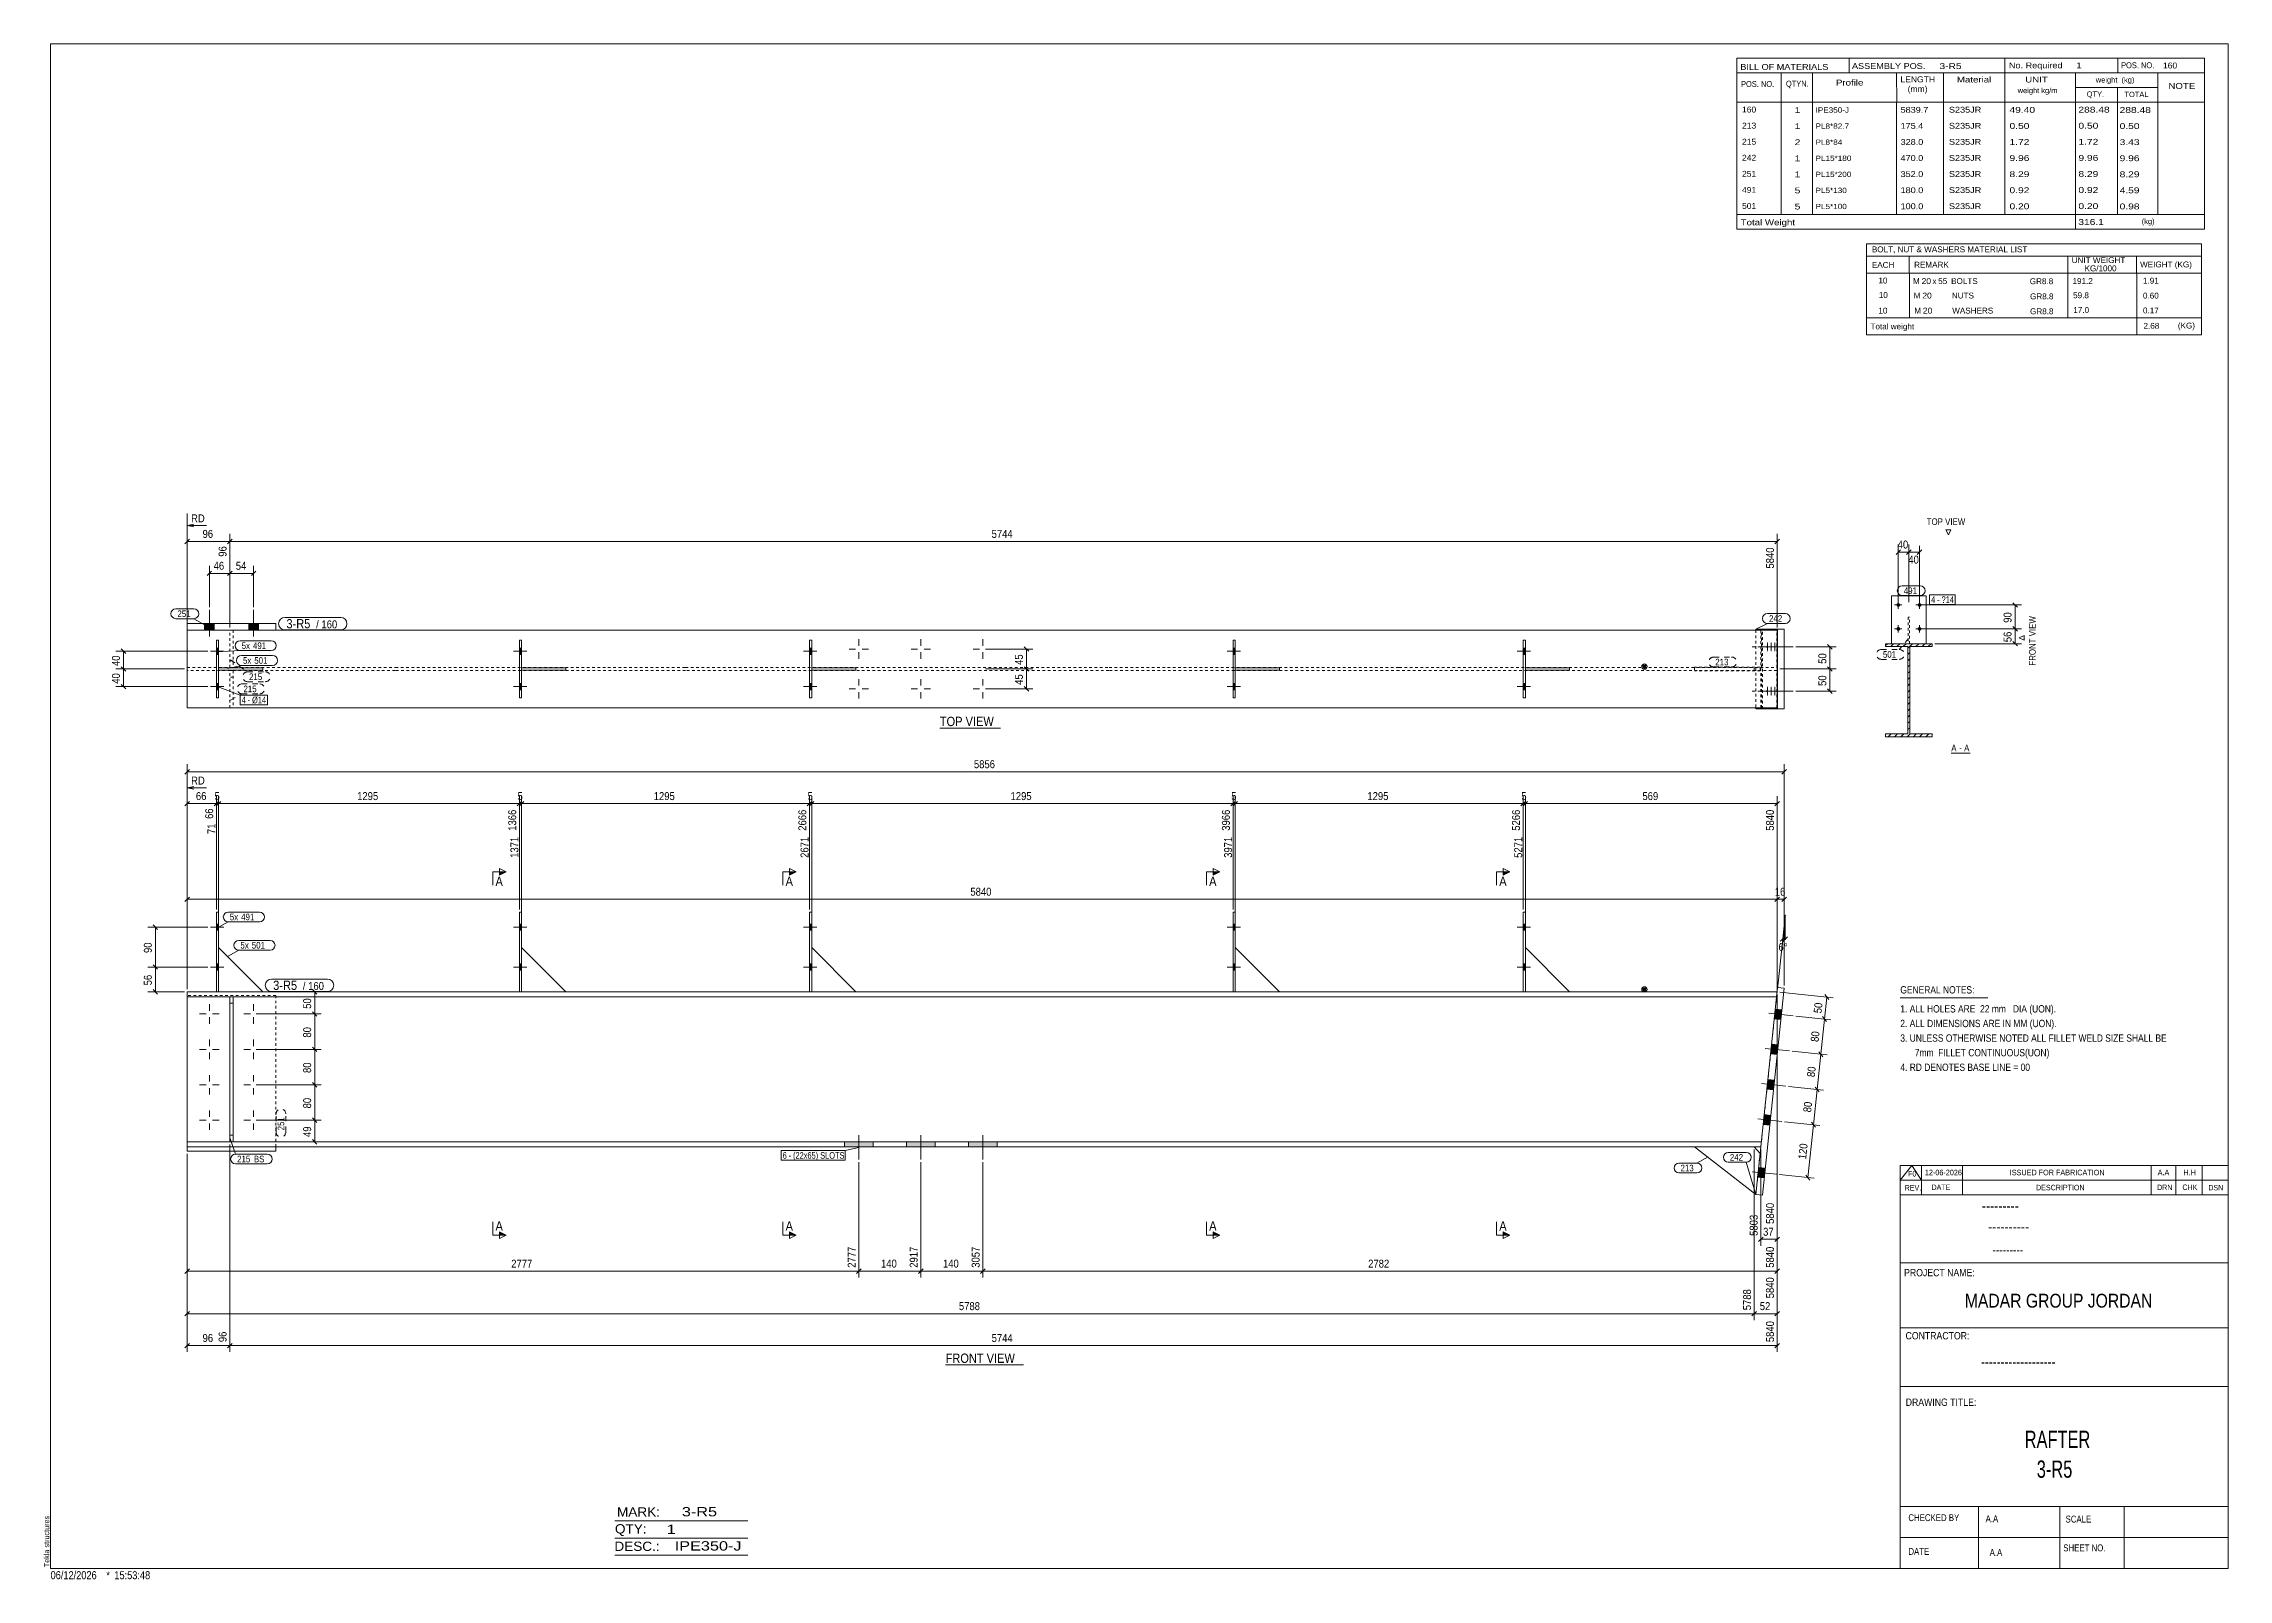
# Model space of a CAD drawing. Header units: millimetres. Extents: x 2 to 825, y 1 to 579.
import ezdxf

# ---------------------------------------------------------------- set-up
doc = ezdxf.new("R2010")
doc.units = ezdxf.units.MM
for name, pattern in [('XKITLINE00', [0]), ('XKITLINE01', [4, 1, -1, 1, -1]), ('XKITLINE02', [4, 2, -2])]:
    doc.linetypes.add(name, pattern=pattern)
for name, color, linetype, lineweight in [('Bolt', 3, 'Continuous', 0), ('BoltMark', 7, 'Continuous', 0), ('Dimensions', 7, 'Continuous', 0), ('DrawingSheet', 5, 'Continuous', 0), ('OtherObjectType', 7, 'Continuous', 0), ('Part', 2, 'Continuous', 0), ('PartMark', 7, 'Continuous', 0), ('Section', 6, 'Continuous', 0)]:
    doc.layers.add(name, color=color, linetype=linetype, lineweight=lineweight)
doc.styles.add('@ARIAL_UNICODE_MS_BOLD', font='ARIAL.TTF')
doc.styles.add('ARIAL', font='ARIAL.TTF')
doc.styles.add('ARIAL_NARROW', font='ARIALN.TTF')
doc.styles.add('COMIC_SANS_MS_BOLD', font='COMICBD.TTF')
doc.styles.add('SWIS721_EX_BT', font='ARIAL.TTF')
doc.styles.add('SWISSE', font='ARIAL.TTF')

# ---------------------------------------------------------------- blocks, each defined once
blk = doc.blocks.new('*A1')
at = {"layer": 'Part', "color": 7, "linetype": 'XKITLINE00', "lineweight": 0}
for p, q in [((695.98, 352.49), (696.62, 353.13)), ((697.88, 352.03), (698.98, 353.13)), ((700.24, 352.03), (701.34, 353.13)), ((702.59, 352.03), (703.69, 353.13)), ((704.38, 351.46), (706.05, 353.13)), ((704.38, 349.11), (705.08, 349.81)), ((704.38, 346.75), (705.08, 347.45)), ((707.31, 352.03), (708.41, 353.13)), ((709.67, 352.03), (710.77, 353.13)), ((712.02, 352.03), (713.12, 353.13)), ((704.38, 344.39), (705.08, 345.09)), ((704.38, 342.03), (705.08, 342.73)), ((704.38, 339.68), (705.08, 340.38)), ((704.38, 337.32), (705.08, 338.02)), ((704.38, 334.96), (705.08, 335.66)), ((704.38, 332.61), (705.08, 333.31)), ((704.38, 330.25), (705.08, 330.95)), ((704.38, 327.89), (705.08, 328.59)), ((704.38, 325.53), (705.08, 326.23)), ((704.38, 323.18), (705.08, 323.88)), ((704.38, 320.82), (705.08, 321.52)), ((696.98, 318.13), (698.08, 319.23)), ((699.34, 318.13), (700.44, 319.23)), ((701.7, 318.13), (702.8, 319.23)), ((704.05, 318.13), (705.15, 319.23)), ((706.41, 318.13), (707.51, 319.23)), ((708.77, 318.13), (709.87, 319.23)), ((711.13, 318.13), (712.23, 319.23))]:
    blk.add_line(p, q, dxfattribs=at)
blk = doc.blocks.new('*A2')
at = {"layer": 'Bolt'}
for points in [[(303.93, 163.77), (303.93, 165.6), (314.77, 165.6), (314.77, 163.77)], [(303.93, 163.77), (303.93, 165.6), (314.77, 165.6), (314.77, 163.77)], [(327.27, 163.77), (327.27, 165.6), (338.1, 165.6), (338.1, 163.77)], [(327.27, 163.77), (327.27, 165.6), (338.1, 165.6), (338.1, 163.77)], [(350.6, 163.77), (350.6, 165.6), (361.43, 165.6), (361.43, 163.77)], [(350.6, 163.77), (350.6, 165.6), (361.43, 165.6), (361.43, 163.77)]]:
    blk.add_hatch(color=3, dxfattribs=at).paths.add_polyline_path(points, flags=17)
at = {"layer": 'Bolt', "color": 3, "linetype": 'XKITLINE00', "lineweight": 0}
for p, q in [((303.93, 163.77), (303.93, 165.6)), ((303.93, 163.77), (303.93, 165.6)), ((309.35, 158.93), (309.35, 168.1)), ((309.35, 158.93), (309.35, 168.1)), ((314.77, 163.77), (314.77, 165.6)), ((314.77, 163.77), (314.77, 165.6)), ((327.27, 163.77), (327.27, 165.6)), ((327.27, 163.77), (327.27, 165.6)), ((332.68, 158.93), (332.68, 168.1)), ((332.68, 158.93), (332.68, 168.1)), ((338.1, 163.77), (338.1, 165.6)), ((338.1, 163.77), (338.1, 165.6)), ((350.6, 163.77), (350.6, 165.6)), ((350.6, 163.77), (350.6, 165.6)), ((356.02, 158.93), (356.02, 168.1)), ((356.02, 158.93), (356.02, 168.1)), ((361.43, 163.77), (361.43, 165.6)), ((361.43, 163.77), (361.43, 165.6))]:
    blk.add_line(p, q, dxfattribs=at)
blk = doc.blocks.new('*A3')
at = {"layer": 'Bolt'}
for points in [[(67.42, 247.6), (68.25, 247.6), (68.25, 245.27), (67.42, 245.27)], [(67.42, 247.6), (68.25, 247.6), (68.25, 245.27), (67.42, 245.27)], [(67.42, 232.6), (68.25, 232.6), (68.25, 230.27), (67.42, 230.27)], [(67.42, 232.6), (68.25, 232.6), (68.25, 230.27), (67.42, 230.27)]]:
    blk.add_hatch(color=3, dxfattribs=at).paths.add_polyline_path(points, flags=17)
at = {"layer": 'Bolt', "color": 3, "linetype": 'XKITLINE00', "lineweight": 0}
for p, q in [((68.25, 247.6), (67.42, 247.6)), ((68.25, 247.6), (67.42, 247.6)), ((70.18, 246.43), (65.18, 246.43)), ((70.18, 246.43), (65.18, 246.43)), ((68.25, 245.27), (67.42, 245.27)), ((68.25, 245.27), (67.42, 245.27)), ((70.18, 231.43), (65.18, 231.43)), ((70.18, 231.43), (65.18, 231.43)), ((68.25, 232.6), (67.42, 232.6)), ((68.25, 232.6), (67.42, 232.6)), ((68.25, 230.27), (67.42, 230.27)), ((68.25, 230.27), (67.42, 230.27))]:
    blk.add_line(p, q, dxfattribs=at)
blk = doc.blocks.new('*A4')
at = {"layer": 'Bolt'}
for points in [[(181.52, 247.6), (182.35, 247.6), (182.35, 245.27), (181.52, 245.27)], [(181.52, 247.6), (182.35, 247.6), (182.35, 245.27), (181.52, 245.27)], [(181.52, 232.6), (182.35, 232.6), (182.35, 230.27), (181.52, 230.27)], [(181.52, 232.6), (182.35, 232.6), (182.35, 230.27), (181.52, 230.27)]]:
    blk.add_hatch(color=3, dxfattribs=at).paths.add_polyline_path(points, flags=17)
at = {"layer": 'Bolt', "color": 3, "linetype": 'XKITLINE00', "lineweight": 0}
for p, q in [((182.35, 247.6), (181.52, 247.6)), ((182.35, 247.6), (181.52, 247.6)), ((184.28, 246.43), (179.28, 246.43)), ((184.28, 246.43), (179.28, 246.43)), ((182.35, 245.27), (181.52, 245.27)), ((182.35, 245.27), (181.52, 245.27)), ((184.28, 231.43), (179.28, 231.43)), ((184.28, 231.43), (179.28, 231.43)), ((182.35, 232.6), (181.52, 232.6)), ((182.35, 232.6), (181.52, 232.6)), ((182.35, 230.27), (181.52, 230.27)), ((182.35, 230.27), (181.52, 230.27))]:
    blk.add_line(p, q, dxfattribs=at)
blk = doc.blocks.new('*A5')
at = {"layer": 'Bolt'}
for points in [[(290.75, 247.6), (291.58, 247.6), (291.58, 245.27), (290.75, 245.27)], [(290.75, 247.6), (291.58, 247.6), (291.58, 245.27), (290.75, 245.27)], [(290.75, 232.6), (291.58, 232.6), (291.58, 230.27), (290.75, 230.27)], [(290.75, 232.6), (291.58, 232.6), (291.58, 230.27), (290.75, 230.27)]]:
    blk.add_hatch(color=3, dxfattribs=at).paths.add_polyline_path(points, flags=17)
at = {"layer": 'Bolt', "color": 3, "linetype": 'XKITLINE00', "lineweight": 0}
for p, q in [((291.58, 247.6), (290.75, 247.6)), ((291.58, 247.6), (290.75, 247.6)), ((293.52, 246.43), (288.52, 246.43)), ((293.52, 246.43), (288.52, 246.43)), ((291.58, 245.27), (290.75, 245.27)), ((291.58, 245.27), (290.75, 245.27)), ((293.52, 231.43), (288.52, 231.43)), ((293.52, 231.43), (288.52, 231.43)), ((291.58, 232.6), (290.75, 232.6)), ((291.58, 232.6), (290.75, 232.6)), ((291.58, 230.27), (290.75, 230.27)), ((291.58, 230.27), (290.75, 230.27))]:
    blk.add_line(p, q, dxfattribs=at)
blk = doc.blocks.new('*A6')
at = {"layer": 'Bolt'}
for points in [[(450.25, 247.6), (451.08, 247.6), (451.08, 245.27), (450.25, 245.27)], [(450.25, 247.6), (451.08, 247.6), (451.08, 245.27), (450.25, 245.27)], [(450.25, 232.6), (451.08, 232.6), (451.08, 230.27), (450.25, 230.27)], [(450.25, 232.6), (451.08, 232.6), (451.08, 230.27), (450.25, 230.27)]]:
    blk.add_hatch(color=3, dxfattribs=at).paths.add_polyline_path(points, flags=17)
at = {"layer": 'Bolt', "color": 3, "linetype": 'XKITLINE00', "lineweight": 0}
for p, q in [((451.08, 247.6), (450.25, 247.6)), ((451.08, 247.6), (450.25, 247.6)), ((453.02, 246.43), (448.02, 246.43)), ((453.02, 246.43), (448.02, 246.43)), ((451.08, 245.27), (450.25, 245.27)), ((451.08, 245.27), (450.25, 245.27)), ((453.02, 231.43), (448.02, 231.43)), ((453.02, 231.43), (448.02, 231.43)), ((451.08, 232.6), (450.25, 232.6)), ((451.08, 232.6), (450.25, 232.6)), ((451.08, 230.27), (450.25, 230.27)), ((451.08, 230.27), (450.25, 230.27))]:
    blk.add_line(p, q, dxfattribs=at)
blk = doc.blocks.new('*A7')
at = {"layer": 'Bolt'}
for points in [[(559.48, 247.6), (560.32, 247.6), (560.32, 245.27), (559.48, 245.27)], [(559.48, 247.6), (560.32, 247.6), (560.32, 245.27), (559.48, 245.27)], [(559.48, 232.6), (560.32, 232.6), (560.32, 230.27), (559.48, 230.27)], [(559.48, 232.6), (560.32, 232.6), (560.32, 230.27), (559.48, 230.27)]]:
    blk.add_hatch(color=3, dxfattribs=at).paths.add_polyline_path(points, flags=17)
at = {"layer": 'Bolt', "color": 3, "linetype": 'XKITLINE00', "lineweight": 0}
for p, q in [((560.32, 247.6), (559.48, 247.6)), ((560.32, 247.6), (559.48, 247.6)), ((562.25, 246.43), (557.25, 246.43)), ((562.25, 246.43), (557.25, 246.43)), ((560.32, 245.27), (559.48, 245.27)), ((560.32, 245.27), (559.48, 245.27)), ((562.25, 231.43), (557.25, 231.43)), ((562.25, 231.43), (557.25, 231.43)), ((560.32, 232.6), (559.48, 232.6)), ((560.32, 232.6), (559.48, 232.6)), ((560.32, 230.27), (559.48, 230.27)), ((560.32, 230.27), (559.48, 230.27))]:
    blk.add_line(p, q, dxfattribs=at)
blk = doc.blocks.new('*A8')
at = {"layer": 'Bolt', "color": 3, "linetype": 'XKITLINE00', "lineweight": 0}
for p, q in [((64.78, 217.43), (64.78, 214.99)), ((81.45, 217.43), (81.45, 214.99)), ((61.12, 213.77), (63.56, 213.77)), ((64.78, 210.1), (64.78, 212.54)), ((68.45, 213.77), (66.01, 213.77)), ((77.78, 213.77), (80.23, 213.77)), ((81.45, 210.1), (81.45, 212.54)), ((85.12, 213.77), (82.67, 213.77)), ((61.12, 200.43), (63.56, 200.43)), ((64.78, 204.1), (64.78, 201.66)), ((64.78, 196.77), (64.78, 199.21)), ((68.45, 200.43), (66.01, 200.43)), ((77.78, 200.43), (80.23, 200.43)), ((81.45, 204.1), (81.45, 201.66)), ((81.45, 196.77), (81.45, 199.21)), ((85.12, 200.43), (82.67, 200.43)), ((64.78, 190.77), (64.78, 188.32)), ((81.45, 190.77), (81.45, 188.32)), ((61.12, 187.1), (63.56, 187.1)), ((64.78, 183.43), (64.78, 185.87)), ((68.45, 187.1), (66.01, 187.1)), ((77.78, 187.1), (80.23, 187.1)), ((81.45, 183.43), (81.45, 185.87)), ((85.12, 187.1), (82.67, 187.1)), ((61.12, 173.77), (63.56, 173.77)), ((64.78, 177.43), (64.78, 174.99)), ((68.45, 173.77), (66.01, 173.77)), ((77.78, 173.77), (80.23, 173.77)), ((81.45, 177.43), (81.45, 174.99)), ((85.12, 173.77), (82.67, 173.77)), ((64.78, 170.1), (64.78, 172.54)), ((81.45, 170.1), (81.45, 172.54))]:
    blk.add_line(p, q, dxfattribs=at)
blk = doc.blocks.new('*A9')
at = {"layer": 'Bolt'}
for points in [[(656.55, 211.73), (654.06, 211.99), (654.45, 215.63), (656.93, 215.37)], [(656.55, 211.73), (654.06, 211.99), (654.45, 215.63), (656.93, 215.37)], [(655.15, 198.47), (652.66, 198.73), (653.05, 202.37), (655.53, 202.11)], [(655.15, 198.47), (652.66, 198.73), (653.05, 202.37), (655.53, 202.11)], [(653.75, 185.21), (651.26, 185.47), (651.65, 189.12), (654.14, 188.85)], [(653.75, 185.21), (651.26, 185.47), (651.65, 189.12), (654.14, 188.85)], [(652.35, 171.95), (649.87, 172.21), (650.25, 175.86), (652.74, 175.59)], [(652.35, 171.95), (649.87, 172.21), (650.25, 175.86), (652.74, 175.59)], [(650.25, 152.06), (647.77, 152.32), (648.15, 155.97), (650.64, 155.7)], [(650.25, 152.06), (647.77, 152.32), (648.15, 155.97), (650.64, 155.7)]]:
    blk.add_hatch(color=3, dxfattribs=at).paths.add_polyline_path(points, flags=17)
at = {"layer": 'Bolt', "color": 3, "linetype": 'XKITLINE00', "lineweight": 0}
for p, q in [((661.13, 213.09), (652.02, 214.05)), ((661.13, 213.09), (652.02, 214.05)), ((656.93, 215.37), (654.45, 215.63)), ((656.93, 215.37), (654.45, 215.63)), ((656.55, 211.73), (654.06, 211.99)), ((656.55, 211.73), (654.06, 211.99)), ((659.73, 199.83), (650.62, 200.79)), ((659.73, 199.83), (650.62, 200.79)), ((655.15, 198.47), (652.66, 198.73)), ((655.15, 198.47), (652.66, 198.73)), ((655.53, 202.11), (653.05, 202.37)), ((655.53, 202.11), (653.05, 202.37)), ((658.34, 186.57), (649.22, 187.53)), ((658.34, 186.57), (649.22, 187.53)), ((653.75, 185.21), (651.26, 185.47)), ((653.75, 185.21), (651.26, 185.47)), ((654.14, 188.85), (651.65, 189.12)), ((654.14, 188.85), (651.65, 189.12)), ((656.94, 173.31), (647.82, 174.27)), ((656.94, 173.31), (647.82, 174.27)), ((652.74, 175.59), (650.25, 175.86)), ((652.74, 175.59), (650.25, 175.86)), ((652.35, 171.95), (649.87, 172.21)), ((652.35, 171.95), (649.87, 172.21)), ((654.84, 153.42), (645.72, 154.38)), ((654.84, 153.42), (645.72, 154.38)), ((650.25, 152.06), (647.77, 152.32)), ((650.25, 152.06), (647.77, 152.32)), ((650.64, 155.7), (648.15, 155.97)), ((650.64, 155.7), (648.15, 155.97))]:
    blk.add_line(p, q, dxfattribs=at)
blk = doc.blocks.new('*A10')
at = {"layer": 'Part'}
blk.add_hatch(color=2, dxfattribs=at).paths.add_polyline_path([(604.33, 223.5), (605.93, 223.5), (605.13, 222.1)], flags=17)
at = {"layer": 'Part', "color": 2, "linetype": 'XKITLINE00', "lineweight": 0}
for p, q in [((605.13, 222.1), (604.33, 223.5)), ((604.33, 223.5), (605.93, 223.5)), ((605.93, 223.5), (605.13, 222.1)), ((56.45, 163.77), (56.45, 222.1)), ((134.78, 222.1), (56.45, 222.1)), ((134.78, 220.27), (56.45, 220.27)), ((244.02, 222.1), (134.88, 222.1)), ((244.02, 220.27), (134.88, 220.27)), ((403.52, 222.1), (244.12, 222.1)), ((403.52, 220.27), (244.12, 220.27)), ((512.75, 222.1), (403.62, 222.1)), ((512.75, 220.27), (403.62, 220.27)), ((655.13, 222.1), (512.85, 222.1)), ((654.94, 220.27), (512.85, 220.27)), ((56.45, 165.6), (134.78, 165.6)), ((134.88, 165.6), (244.02, 165.6)), ((244.12, 165.6), (403.52, 165.6)), ((403.62, 165.6), (512.75, 165.6)), ((512.85, 165.6), (649.17, 165.6)), ((56.45, 163.77), (134.78, 163.77)), ((134.88, 163.77), (244.02, 163.77)), ((244.12, 163.77), (403.52, 163.77)), ((403.62, 163.77), (512.75, 163.77)), ((512.85, 163.77), (648.98, 163.77))]:
    blk.add_line(p, q, dxfattribs=at)
at = {"layer": 'Part', "color": 7, "linetype": 'XKITLINE01', "lineweight": 0}
blk.add_line((648.98, 163.77), (655.13, 222.1), dxfattribs=at)
at = {"layer": 'Part', "color": 2, "linetype": 'XKITLINE00', "lineweight": 0}
blk.add_circle((605.13, 223), 1, dxfattribs=at)
blk = doc.blocks.new('*A11')
at = {"layer": 'Part', "color": 2, "linetype": 'XKITLINE00', "lineweight": 0}
for p, q in [((72.45, 220.27), (72.45, 165.6)), ((73.78, 220.27), (72.45, 220.27)), ((73.78, 165.6), (73.78, 220.27)), ((72.45, 165.6), (73.78, 165.6))]:
    blk.add_line(p, q, dxfattribs=at)
at = {"layer": 'Part', "color": 7, "linetype": 'XKITLINE01', "lineweight": 0}
for p, q in [((73.78, 217.77), (72.45, 217.77)), ((72.45, 168.1), (73.78, 168.1))]:
    blk.add_line(p, q, dxfattribs=at)
blk = doc.blocks.new('*A12')
at = {"layer": 'Part', "color": 2, "linetype": 'XKITLINE00', "lineweight": 0}
blk.add_line((68.25, 238.77), (84.92, 222.1), dxfattribs=at)
at = {"layer": 'Part', "color": 7, "linetype": 'XKITLINE01', "lineweight": 0}
for p, q in [((68.25, 222.1), (68.25, 238.77)), ((84.92, 222.1), (68.25, 222.1))]:
    blk.add_line(p, q, dxfattribs=at)
blk = doc.blocks.new('*A13')
at = {"layer": 'Part', "color": 2, "linetype": 'XKITLINE00', "lineweight": 0}
for p, q in [((67.42, 252.1), (68.25, 252.1)), ((67.42, 252.1), (67.42, 222.1)), ((68.25, 252.1), (68.25, 222.1))]:
    blk.add_line(p, q, dxfattribs=at)
at = {"layer": 'Part', "color": 7, "linetype": 'XKITLINE01', "lineweight": 0}
blk.add_line((68.25, 222.1), (67.42, 222.1), dxfattribs=at)
blk = doc.blocks.new('*A14')
at = {"layer": 'Part', "color": 2, "linetype": 'XKITLINE00', "lineweight": 0}
blk.add_line((199.02, 222.1), (182.35, 238.77), dxfattribs=at)
at = {"layer": 'Part', "color": 7, "linetype": 'XKITLINE01', "lineweight": 0}
for p, q in [((182.35, 238.77), (182.35, 222.1)), ((182.35, 222.1), (199.02, 222.1))]:
    blk.add_line(p, q, dxfattribs=at)
blk = doc.blocks.new('*A15')
at = {"layer": 'Part', "color": 2, "linetype": 'XKITLINE00', "lineweight": 0}
for p, q in [((181.52, 252.1), (182.35, 252.1)), ((181.52, 252.1), (181.52, 222.1)), ((182.35, 252.1), (182.35, 222.1))]:
    blk.add_line(p, q, dxfattribs=at)
at = {"layer": 'Part', "color": 7, "linetype": 'XKITLINE01', "lineweight": 0}
blk.add_line((182.35, 222.1), (181.52, 222.1), dxfattribs=at)
blk = doc.blocks.new('*A16')
at = {"layer": 'Part', "color": 2, "linetype": 'XKITLINE00', "lineweight": 0}
blk.add_line((308.25, 222.1), (291.58, 238.77), dxfattribs=at)
at = {"layer": 'Part', "color": 7, "linetype": 'XKITLINE01', "lineweight": 0}
for p, q in [((291.58, 238.77), (291.58, 222.1)), ((291.58, 222.1), (308.25, 222.1))]:
    blk.add_line(p, q, dxfattribs=at)
blk = doc.blocks.new('*A17')
at = {"layer": 'Part', "color": 2, "linetype": 'XKITLINE00', "lineweight": 0}
for p, q in [((290.75, 252.1), (291.58, 252.1)), ((290.75, 252.1), (290.75, 222.1)), ((291.58, 252.1), (291.58, 222.1))]:
    blk.add_line(p, q, dxfattribs=at)
at = {"layer": 'Part', "color": 7, "linetype": 'XKITLINE01', "lineweight": 0}
blk.add_line((291.58, 222.1), (290.75, 222.1), dxfattribs=at)
blk = doc.blocks.new('*A18')
at = {"layer": 'Part', "color": 2, "linetype": 'XKITLINE00', "lineweight": 0}
blk.add_line((467.75, 222.1), (451.08, 238.77), dxfattribs=at)
at = {"layer": 'Part', "color": 7, "linetype": 'XKITLINE01', "lineweight": 0}
for p, q in [((451.08, 238.77), (451.08, 222.1)), ((451.08, 222.1), (467.75, 222.1))]:
    blk.add_line(p, q, dxfattribs=at)
blk = doc.blocks.new('*A19')
at = {"layer": 'Part', "color": 2, "linetype": 'XKITLINE00', "lineweight": 0}
for p, q in [((450.25, 252.1), (451.08, 252.1)), ((450.25, 252.1), (450.25, 222.1)), ((451.08, 252.1), (451.08, 222.1))]:
    blk.add_line(p, q, dxfattribs=at)
at = {"layer": 'Part', "color": 7, "linetype": 'XKITLINE01', "lineweight": 0}
blk.add_line((451.08, 222.1), (450.25, 222.1), dxfattribs=at)
blk = doc.blocks.new('*A20')
at = {"layer": 'Part', "color": 2, "linetype": 'XKITLINE00', "lineweight": 0}
blk.add_line((576.98, 222.1), (560.32, 238.77), dxfattribs=at)
at = {"layer": 'Part', "color": 7, "linetype": 'XKITLINE01', "lineweight": 0}
for p, q in [((560.32, 238.77), (560.32, 222.1)), ((560.32, 222.1), (576.98, 222.1))]:
    blk.add_line(p, q, dxfattribs=at)
blk = doc.blocks.new('*A21')
at = {"layer": 'Part', "color": 2, "linetype": 'XKITLINE00', "lineweight": 0}
for p, q in [((559.48, 252.1), (560.32, 252.1)), ((559.48, 252.1), (559.48, 222.1)), ((560.32, 252.1), (560.32, 222.1))]:
    blk.add_line(p, q, dxfattribs=at)
at = {"layer": 'Part', "color": 7, "linetype": 'XKITLINE01', "lineweight": 0}
blk.add_line((560.32, 222.1), (559.48, 222.1), dxfattribs=at)
blk = doc.blocks.new('*A22')
at = {"layer": 'Part', "color": 7, "linetype": 'XKITLINE01', "lineweight": 0}
for p, q in [((72.45, 165.6), (72.45, 220.27)), ((72.45, 220.27), (73.78, 220.27)), ((73.78, 217.77), (72.45, 217.77)), ((73.78, 220.27), (73.78, 165.6)), ((72.45, 168.1), (73.78, 168.1)), ((73.78, 165.6), (72.45, 165.6))]:
    blk.add_line(p, q, dxfattribs=at)
blk = doc.blocks.new('*A23')
at = {"layer": 'Part', "color": 7, "linetype": 'XKITLINE01', "lineweight": 0}
for p, q in [((89.78, 220.77), (56.45, 220.77)), ((56.45, 163.77), (56.45, 220.77)), ((89.78, 163.77), (89.78, 220.77))]:
    blk.add_line(p, q, dxfattribs=at)
at = {"layer": 'Part', "color": 2, "linetype": 'XKITLINE00', "lineweight": 0}
for p, q in [((56.45, 162.1), (56.45, 163.77)), ((89.78, 162.1), (56.45, 162.1)), ((89.78, 162.1), (89.78, 163.77))]:
    blk.add_line(p, q, dxfattribs=at)
blk = doc.blocks.new('*A24')
at = {"layer": 'Part', "color": 2, "linetype": 'XKITLINE00', "lineweight": 0}
for p, q in [((655.3, 223.76), (647.09, 145.86)), ((649.57, 145.59), (657.79, 223.49)), ((657.79, 223.49), (655.3, 223.76)), ((647.09, 145.86), (649.57, 145.59))]:
    blk.add_line(p, q, dxfattribs=at)
blk = doc.blocks.new('*A25')
at = {"layer": 'Part', "color": 2, "linetype": 'XKITLINE00', "lineweight": 0}
for p, q in [((623.98, 163.77), (647.09, 145.86)), ((646.48, 163.77), (648.71, 161.28))]:
    blk.add_line(p, q, dxfattribs=at)
at = {"layer": 'Part', "color": 7, "linetype": 'XKITLINE01', "lineweight": 0}
for p, q in [((646.48, 163.77), (623.98, 163.77)), ((648.71, 161.28), (647.09, 145.86))]:
    blk.add_line(p, q, dxfattribs=at)
blk = doc.blocks.new('*A26')
at = {"layer": 'Bolt', "color": 3, "linetype": 'XKITLINE00', "lineweight": 0}
for p, q in [((309.35, 354.8), (309.35, 352.36)), ((332.68, 354.8), (332.68, 352.36)), ((356.02, 354.8), (356.02, 352.36)), ((305.68, 351.13), (308.13, 351.13)), ((309.35, 347.47), (309.35, 349.91)), ((313.02, 351.13), (310.58, 351.13)), ((329.02, 351.13), (331.46, 351.13)), ((332.68, 347.47), (332.68, 349.91)), ((336.35, 351.13), (333.91, 351.13)), ((352.35, 351.13), (354.79, 351.13)), ((356.02, 347.47), (356.02, 349.91)), ((359.68, 351.13), (357.24, 351.13)), ((309.35, 339.8), (309.35, 337.36)), ((332.68, 339.8), (332.68, 337.36)), ((356.02, 339.8), (356.02, 337.36)), ((305.68, 336.13), (308.13, 336.13)), ((309.35, 332.47), (309.35, 334.91)), ((313.02, 336.13), (310.58, 336.13)), ((329.02, 336.13), (331.46, 336.13)), ((332.68, 332.47), (332.68, 334.91)), ((336.35, 336.13), (333.91, 336.13)), ((352.35, 336.13), (354.79, 336.13)), ((356.02, 332.47), (356.02, 334.91)), ((359.68, 336.13), (357.24, 336.13))]:
    blk.add_line(p, q, dxfattribs=at)
blk = doc.blocks.new('*A27')
at = {"layer": 'Bolt'}
for points in [[(67.42, 351.47), (68.25, 351.47), (68.25, 349.13), (67.42, 349.13)], [(67.42, 351.47), (68.25, 351.47), (68.25, 349.13), (67.42, 349.13)], [(67.42, 338.13), (68.25, 338.13), (68.25, 335.8), (67.42, 335.8)], [(67.42, 338.13), (68.25, 338.13), (68.25, 335.8), (67.42, 335.8)]]:
    blk.add_hatch(color=3, dxfattribs=at).paths.add_polyline_path(points, flags=17)
at = {"layer": 'Bolt', "color": 3, "linetype": 'XKITLINE00', "lineweight": 0}
for p, q in [((70.18, 350.3), (65.18, 350.3)), ((70.18, 350.3), (65.18, 350.3)), ((68.25, 351.47), (67.42, 351.47)), ((68.25, 351.47), (67.42, 351.47)), ((68.25, 349.13), (67.42, 349.13)), ((68.25, 349.13), (67.42, 349.13)), ((68.25, 338.13), (67.42, 338.13)), ((68.25, 338.13), (67.42, 338.13)), ((70.18, 336.97), (65.18, 336.97)), ((70.18, 336.97), (65.18, 336.97)), ((68.25, 335.8), (67.42, 335.8)), ((68.25, 335.8), (67.42, 335.8))]:
    blk.add_line(p, q, dxfattribs=at)
blk = doc.blocks.new('*A28')
at = {"layer": 'Bolt'}
for points in [[(181.52, 351.47), (182.35, 351.47), (182.35, 349.13), (181.52, 349.13)], [(181.52, 351.47), (182.35, 351.47), (182.35, 349.13), (181.52, 349.13)], [(181.52, 338.13), (182.35, 338.13), (182.35, 335.8), (181.52, 335.8)], [(181.52, 338.13), (182.35, 338.13), (182.35, 335.8), (181.52, 335.8)]]:
    blk.add_hatch(color=3, dxfattribs=at).paths.add_polyline_path(points, flags=17)
at = {"layer": 'Bolt', "color": 3, "linetype": 'XKITLINE00', "lineweight": 0}
for p, q in [((184.28, 350.3), (179.28, 350.3)), ((184.28, 350.3), (179.28, 350.3)), ((182.35, 351.47), (181.52, 351.47)), ((182.35, 351.47), (181.52, 351.47)), ((182.35, 349.13), (181.52, 349.13)), ((182.35, 349.13), (181.52, 349.13)), ((182.35, 338.13), (181.52, 338.13)), ((182.35, 338.13), (181.52, 338.13)), ((184.28, 336.97), (179.28, 336.97)), ((184.28, 336.97), (179.28, 336.97)), ((182.35, 335.8), (181.52, 335.8)), ((182.35, 335.8), (181.52, 335.8))]:
    blk.add_line(p, q, dxfattribs=at)
blk = doc.blocks.new('*A29')
at = {"layer": 'Bolt'}
for points in [[(290.75, 351.47), (291.58, 351.47), (291.58, 349.13), (290.75, 349.13)], [(290.75, 351.47), (291.58, 351.47), (291.58, 349.13), (290.75, 349.13)], [(290.75, 338.13), (291.58, 338.13), (291.58, 335.8), (290.75, 335.8)], [(290.75, 338.13), (291.58, 338.13), (291.58, 335.8), (290.75, 335.8)]]:
    blk.add_hatch(color=3, dxfattribs=at).paths.add_polyline_path(points, flags=17)
at = {"layer": 'Bolt', "color": 3, "linetype": 'XKITLINE00', "lineweight": 0}
for p, q in [((293.52, 350.3), (288.52, 350.3)), ((293.52, 350.3), (288.52, 350.3)), ((291.58, 351.47), (290.75, 351.47)), ((291.58, 351.47), (290.75, 351.47)), ((291.58, 349.13), (290.75, 349.13)), ((291.58, 349.13), (290.75, 349.13)), ((291.58, 338.13), (290.75, 338.13)), ((291.58, 338.13), (290.75, 338.13)), ((293.52, 336.97), (288.52, 336.97)), ((293.52, 336.97), (288.52, 336.97)), ((291.58, 335.8), (290.75, 335.8)), ((291.58, 335.8), (290.75, 335.8))]:
    blk.add_line(p, q, dxfattribs=at)
blk = doc.blocks.new('*A30')
at = {"layer": 'Bolt'}
for points in [[(450.25, 351.47), (451.08, 351.47), (451.08, 349.13), (450.25, 349.13)], [(450.25, 351.47), (451.08, 351.47), (451.08, 349.13), (450.25, 349.13)], [(450.25, 338.13), (451.08, 338.13), (451.08, 335.8), (450.25, 335.8)], [(450.25, 338.13), (451.08, 338.13), (451.08, 335.8), (450.25, 335.8)]]:
    blk.add_hatch(color=3, dxfattribs=at).paths.add_polyline_path(points, flags=17)
at = {"layer": 'Bolt', "color": 3, "linetype": 'XKITLINE00', "lineweight": 0}
for p, q in [((453.02, 350.3), (448.02, 350.3)), ((453.02, 350.3), (448.02, 350.3)), ((451.08, 351.47), (450.25, 351.47)), ((451.08, 351.47), (450.25, 351.47)), ((451.08, 349.13), (450.25, 349.13)), ((451.08, 349.13), (450.25, 349.13)), ((451.08, 338.13), (450.25, 338.13)), ((451.08, 338.13), (450.25, 338.13)), ((453.02, 336.97), (448.02, 336.97)), ((453.02, 336.97), (448.02, 336.97)), ((451.08, 335.8), (450.25, 335.8)), ((451.08, 335.8), (450.25, 335.8))]:
    blk.add_line(p, q, dxfattribs=at)
blk = doc.blocks.new('*A31')
at = {"layer": 'Bolt'}
for points in [[(559.48, 351.47), (560.32, 351.47), (560.32, 349.13), (559.48, 349.13)], [(559.48, 351.47), (560.32, 351.47), (560.32, 349.13), (559.48, 349.13)], [(559.48, 338.13), (560.32, 338.13), (560.32, 335.8), (559.48, 335.8)], [(559.48, 338.13), (560.32, 338.13), (560.32, 335.8), (559.48, 335.8)]]:
    blk.add_hatch(color=3, dxfattribs=at).paths.add_polyline_path(points, flags=17)
at = {"layer": 'Bolt', "color": 3, "linetype": 'XKITLINE00', "lineweight": 0}
for p, q in [((562.25, 350.3), (557.25, 350.3)), ((562.25, 350.3), (557.25, 350.3)), ((560.32, 351.47), (559.48, 351.47)), ((560.32, 351.47), (559.48, 351.47)), ((560.32, 349.13), (559.48, 349.13)), ((560.32, 349.13), (559.48, 349.13)), ((560.32, 338.13), (559.48, 338.13)), ((560.32, 338.13), (559.48, 338.13)), ((562.25, 336.97), (557.25, 336.97)), ((562.25, 336.97), (557.25, 336.97)), ((560.32, 335.8), (559.48, 335.8)), ((560.32, 335.8), (559.48, 335.8))]:
    blk.add_line(p, q, dxfattribs=at)
blk = doc.blocks.new('*A32')
at = {"layer": 'Bolt'}
for points in [[(66.62, 360.72), (66.62, 358.22), (62.95, 358.22), (62.95, 360.72)], [(66.62, 360.72), (66.62, 358.22), (62.95, 358.22), (62.95, 360.72)], [(66.62, 360.72), (66.62, 358.22), (62.95, 358.22), (62.95, 360.72)], [(66.62, 360.72), (66.62, 358.22), (62.95, 358.22), (62.95, 360.72)], [(83.28, 360.72), (83.28, 358.22), (79.62, 358.22), (79.62, 360.72)], [(83.28, 360.72), (83.28, 358.22), (79.62, 358.22), (79.62, 360.72)], [(83.28, 360.72), (83.28, 358.22), (79.62, 358.22), (79.62, 360.72)], [(83.28, 360.72), (83.28, 358.22), (79.62, 358.22), (79.62, 360.72)]]:
    blk.add_hatch(color=3, dxfattribs=at).paths.add_polyline_path(points, flags=17)
at = {"layer": 'Bolt', "color": 3, "linetype": 'XKITLINE00', "lineweight": 0}
for p, q in [((64.78, 355.88), (64.78, 365.88)), ((64.78, 355.88), (64.78, 365.88)), ((64.78, 355.88), (64.78, 365.88)), ((64.78, 355.88), (64.78, 365.88)), ((81.45, 355.88), (81.45, 365.88)), ((81.45, 355.88), (81.45, 365.88)), ((81.45, 355.88), (81.45, 365.88)), ((81.45, 355.88), (81.45, 365.88)), ((62.95, 358.22), (62.95, 360.72)), ((62.95, 358.22), (62.95, 360.72)), ((62.95, 358.22), (62.95, 360.72)), ((62.95, 358.22), (62.95, 360.72)), ((66.62, 358.22), (66.62, 360.72)), ((66.62, 358.22), (66.62, 360.72)), ((66.62, 358.22), (66.62, 360.72)), ((66.62, 358.22), (66.62, 360.72)), ((79.62, 358.22), (79.62, 360.72)), ((79.62, 358.22), (79.62, 360.72)), ((79.62, 358.22), (79.62, 360.72)), ((79.62, 358.22), (79.62, 360.72)), ((83.28, 358.22), (83.28, 360.72)), ((83.28, 358.22), (83.28, 360.72)), ((83.28, 358.22), (83.28, 360.72)), ((83.28, 358.22), (83.28, 360.72))]:
    blk.add_line(p, q, dxfattribs=at)
blk = doc.blocks.new('*A33')
at = {"layer": 'Bolt'}
for points in [[(651.69, 351.92), (651.69, 351.88), (651.69, 351.83), (651.69, 351.79), (651.68, 351.74), (651.68, 351.7), (651.68, 351.65), (651.68, 351.61), (651.68, 351.56), (651.68, 351.52), (651.68, 351.48), (651.68, 351.43), (651.68, 351.39), (651.67, 351.35), (651.67, 351.31), (651.67, 351.26), (651.67, 351.22), (651.66, 351.18), (651.66, 351.14), (651.66, 351.1), (651.66, 351.06), (651.65, 351.02), (651.65, 350.98), (651.65, 350.95), (651.64, 350.91), (651.64, 350.87), (651.64, 350.84), (651.63, 350.8), (651.63, 350.77), (651.63, 350.73), (651.62, 350.7), (651.62, 350.67), (651.62, 350.64), (651.61, 350.61), (651.61, 350.58), (651.6, 350.55), (651.6, 350.52), (651.59, 350.49), (651.59, 350.47), (651.58, 350.44), (651.58, 350.42), (651.58, 350.39), (651.57, 350.37), (651.57, 350.35), (651.56, 350.33), (651.56, 350.31), (651.55, 350.29), (651.55, 350.27), (651.54, 350.26), (651.53, 350.24), (651.53, 350.22), (651.52, 350.21), (651.52, 350.2), (651.51, 350.19), (651.51, 350.18), (651.5, 350.17), (651.5, 350.16), (651.49, 350.15), (651.49, 350.15), (651.48, 350.14), (651.47, 350.14), (651.47, 350.13), (651.46, 350.13), (651.46, 350.13), (651.45, 350.13), (651.45, 350.13), (651.44, 350.14), (651.43, 350.14), (651.43, 350.15), (651.42, 350.15), (651.42, 350.16), (651.41, 350.17), (651.41, 350.18), (651.4, 350.19), (651.4, 350.2), (651.39, 350.21), (651.39, 350.22), (651.38, 350.24), (651.37, 350.26), (651.37, 350.27), (651.36, 350.29), (651.36, 350.31), (651.35, 350.33), (651.35, 350.35), (651.34, 350.37), (651.34, 350.39), (651.33, 350.42), (651.33, 350.44), (651.33, 350.47), (651.32, 350.49), (651.32, 350.52), (651.31, 350.55), (651.31, 350.58), (651.3, 350.61), (651.3, 350.64), (651.3, 350.67), (651.29, 350.7), (651.29, 350.73), (651.28, 350.77), (651.28, 350.8), (651.28, 350.84), (651.27, 350.87), (651.27, 350.91), (651.27, 350.95), (651.26, 350.98), (651.26, 351.02), (651.26, 351.06), (651.25, 351.1), (651.25, 351.14), (651.25, 351.18), (651.25, 351.22), (651.25, 351.26), (651.24, 351.31), (651.24, 351.35), (651.24, 351.39), (651.24, 351.43), (651.24, 351.48), (651.23, 351.52), (651.23, 351.56), (651.23, 351.61), (651.23, 351.65), (651.23, 351.7), (651.23, 351.74), (651.23, 351.79), (651.23, 351.83), (651.23, 351.88), (651.23, 351.92), (651.23, 351.97), (651.23, 352.01), (651.23, 352.06), (651.23, 352.1), (651.23, 352.15), (651.23, 352.19), (651.23, 352.23), (651.23, 352.28), (651.23, 352.32), (651.23, 352.37), (651.23, 352.41), (651.24, 352.45), (651.24, 352.5), (651.24, 352.54), (651.24, 352.58), (651.24, 352.63), (651.25, 352.67), (651.25, 352.71), (651.25, 352.75), (651.25, 352.79), (651.25, 352.83), (651.26, 352.87), (651.26, 352.91), (651.26, 352.95), (651.27, 352.98), (651.27, 353.02), (651.27, 353.06), (651.28, 353.09), (651.28, 353.13), (651.28, 353.16), (651.29, 353.2), (651.29, 353.23), (651.3, 353.26), (651.3, 353.29), (651.3, 353.32), (651.31, 353.35), (651.31, 353.38), (651.32, 353.41), (651.32, 353.44), (651.33, 353.46), (651.33, 353.49), (651.33, 353.51), (651.34, 353.54), (651.34, 353.56), (651.35, 353.58), (651.35, 353.6), (651.36, 353.62), (651.36, 353.64), (651.37, 353.66), (651.37, 353.68), (651.38, 353.69), (651.39, 353.71), (651.39, 353.72), (651.4, 353.73), (651.4, 353.74), (651.41, 353.75), (651.41, 353.76), (651.42, 353.77), (651.42, 353.78), (651.43, 353.79), (651.43, 353.79), (651.44, 353.79), (651.45, 353.8), (651.45, 353.8), (651.46, 353.8), (651.46, 353.8), (651.47, 353.8), (651.47, 353.79), (651.48, 353.79), (651.49, 353.79), (651.49, 353.78), (651.5, 353.77), (651.5, 353.76), (651.51, 353.75), (651.51, 353.74), (651.52, 353.73), (651.52, 353.72), (651.53, 353.71), (651.53, 353.69), (651.54, 353.68), (651.55, 353.66), (651.55, 353.64), (651.56, 353.62), (651.56, 353.6), (651.57, 353.58), (651.57, 353.56), (651.58, 353.54), (651.58, 353.51), (651.58, 353.49), (651.59, 353.46), (651.59, 353.44), (651.6, 353.41), (651.6, 353.38), (651.61, 353.35), (651.61, 353.32), (651.62, 353.29), (651.62, 353.26), (651.62, 353.23), (651.63, 353.2), (651.63, 353.16), (651.63, 353.13), (651.64, 353.09), (651.64, 353.06), (651.64, 353.02), (651.65, 352.98), (651.65, 352.95), (651.65, 352.91), (651.66, 352.87), (651.66, 352.83), (651.66, 352.79), (651.66, 352.75), (651.67, 352.71), (651.67, 352.67), (651.67, 352.63), (651.67, 352.58), (651.68, 352.54), (651.68, 352.5), (651.68, 352.45), (651.68, 352.41), (651.68, 352.37), (651.68, 352.32), (651.68, 352.28), (651.68, 352.23), (651.68, 352.19), (651.69, 352.15), (651.69, 352.1), (651.69, 352.06), (651.69, 352.01), (651.69, 351.97)], [(653.08, 351.92), (653.08, 351.88), (653.08, 351.83), (653.08, 351.79), (653.08, 351.74), (653.08, 351.7), (653.08, 351.65), (653.08, 351.61), (653.08, 351.56), (653.08, 351.52), (653.07, 351.48), (653.07, 351.43), (653.07, 351.39), (653.07, 351.35), (653.07, 351.31), (653.07, 351.26), (653.06, 351.22), (653.06, 351.18), (653.06, 351.14), (653.06, 351.1), (653.05, 351.06), (653.05, 351.02), (653.05, 350.98), (653.04, 350.95), (653.04, 350.91), (653.04, 350.87), (653.03, 350.84), (653.03, 350.8), (653.03, 350.77), (653.02, 350.73), (653.02, 350.7), (653.02, 350.67), (653.01, 350.64), (653.01, 350.61), (653, 350.58), (653, 350.55), (653, 350.52), (652.99, 350.49), (652.99, 350.47), (652.98, 350.44), (652.98, 350.42), (652.97, 350.39), (652.97, 350.37), (652.96, 350.35), (652.96, 350.33), (652.95, 350.31), (652.95, 350.29), (652.94, 350.27), (652.94, 350.26), (652.93, 350.24), (652.93, 350.22), (652.92, 350.21), (652.92, 350.2), (652.91, 350.19), (652.91, 350.18), (652.9, 350.17), (652.89, 350.16), (652.89, 350.15), (652.88, 350.15), (652.88, 350.14), (652.87, 350.14), (652.87, 350.13), (652.86, 350.13), (652.86, 350.13), (652.85, 350.13), (652.84, 350.13), (652.84, 350.14), (652.83, 350.14), (652.83, 350.15), (652.82, 350.15), (652.82, 350.16), (652.81, 350.17), (652.81, 350.18), (652.8, 350.19), (652.8, 350.2), (652.79, 350.21), (652.78, 350.22), (652.78, 350.24), (652.77, 350.26), (652.77, 350.27), (652.76, 350.29), (652.76, 350.31), (652.75, 350.33), (652.75, 350.35), (652.74, 350.37), (652.74, 350.39), (652.73, 350.42), (652.73, 350.44), (652.73, 350.47), (652.72, 350.49), (652.72, 350.52), (652.71, 350.55), (652.71, 350.58), (652.7, 350.61), (652.7, 350.64), (652.7, 350.67), (652.69, 350.7), (652.69, 350.73), (652.68, 350.77), (652.68, 350.8), (652.68, 350.84), (652.67, 350.87), (652.67, 350.91), (652.67, 350.95), (652.66, 350.98), (652.66, 351.02), (652.66, 351.06), (652.66, 351.1), (652.65, 351.14), (652.65, 351.18), (652.65, 351.22), (652.65, 351.26), (652.64, 351.31), (652.64, 351.35), (652.64, 351.39), (652.64, 351.43), (652.64, 351.48), (652.64, 351.52), (652.63, 351.56), (652.63, 351.61), (652.63, 351.65), (652.63, 351.7), (652.63, 351.74), (652.63, 351.79), (652.63, 351.83), (652.63, 351.88), (652.63, 351.92), (652.63, 351.97), (652.63, 352.01), (652.63, 352.06), (652.63, 352.1), (652.63, 352.15), (652.63, 352.19), (652.63, 352.23), (652.63, 352.28), (652.63, 352.32), (652.63, 352.37), (652.64, 352.41), (652.64, 352.45), (652.64, 352.5), (652.64, 352.54), (652.64, 352.58), (652.64, 352.63), (652.65, 352.67), (652.65, 352.71), (652.65, 352.75), (652.65, 352.79), (652.66, 352.83), (652.66, 352.87), (652.66, 352.91), (652.66, 352.95), (652.67, 352.98), (652.67, 353.02), (652.67, 353.06), (652.68, 353.09), (652.68, 353.13), (652.68, 353.16), (652.69, 353.2), (652.69, 353.23), (652.7, 353.26), (652.7, 353.29), (652.7, 353.32), (652.71, 353.35), (652.71, 353.38), (652.72, 353.41), (652.72, 353.44), (652.73, 353.46), (652.73, 353.49), (652.73, 353.51), (652.74, 353.54), (652.74, 353.56), (652.75, 353.58), (652.75, 353.6), (652.76, 353.62), (652.76, 353.64), (652.77, 353.66), (652.77, 353.68), (652.78, 353.69), (652.78, 353.71), (652.79, 353.72), (652.8, 353.73), (652.8, 353.74), (652.81, 353.75), (652.81, 353.76), (652.82, 353.77), (652.82, 353.78), (652.83, 353.79), (652.83, 353.79), (652.84, 353.79), (652.84, 353.8), (652.85, 353.8), (652.86, 353.8), (652.86, 353.8), (652.87, 353.8), (652.87, 353.79), (652.88, 353.79), (652.88, 353.79), (652.89, 353.78), (652.89, 353.77), (652.9, 353.76), (652.91, 353.75), (652.91, 353.74), (652.92, 353.73), (652.92, 353.72), (652.93, 353.71), (652.93, 353.69), (652.94, 353.68), (652.94, 353.66), (652.95, 353.64), (652.95, 353.62), (652.96, 353.6), (652.96, 353.58), (652.97, 353.56), (652.97, 353.54), (652.98, 353.51), (652.98, 353.49), (652.99, 353.46), (652.99, 353.44), (653, 353.41), (653, 353.38), (653, 353.35), (653.01, 353.32), (653.01, 353.29), (653.02, 353.26), (653.02, 353.23), (653.02, 353.2), (653.03, 353.16), (653.03, 353.13), (653.03, 353.09), (653.04, 353.06), (653.04, 353.02), (653.04, 352.98), (653.05, 352.95), (653.05, 352.91), (653.05, 352.87), (653.06, 352.83), (653.06, 352.79), (653.06, 352.75), (653.06, 352.71), (653.07, 352.67), (653.07, 352.63), (653.07, 352.58), (653.07, 352.54), (653.07, 352.5), (653.07, 352.45), (653.08, 352.41), (653.08, 352.37), (653.08, 352.32), (653.08, 352.28), (653.08, 352.23), (653.08, 352.19), (653.08, 352.15), (653.08, 352.1), (653.08, 352.06), (653.08, 352.01), (653.08, 351.97)], [(654.48, 351.92), (654.48, 351.88), (654.48, 351.83), (654.48, 351.79), (654.48, 351.74), (654.48, 351.7), (654.48, 351.65), (654.48, 351.61), (654.47, 351.56), (654.47, 351.52), (654.47, 351.48), (654.47, 351.43), (654.47, 351.39), (654.47, 351.35), (654.46, 351.31), (654.46, 351.26), (654.46, 351.22), (654.46, 351.18), (654.46, 351.14), (654.45, 351.1), (654.45, 351.06), (654.45, 351.02), (654.44, 350.98), (654.44, 350.95), (654.44, 350.91), (654.44, 350.87), (654.43, 350.84), (654.43, 350.8), (654.42, 350.77), (654.42, 350.73), (654.42, 350.7), (654.41, 350.67), (654.41, 350.64), (654.41, 350.61), (654.4, 350.58), (654.4, 350.55), (654.39, 350.52), (654.39, 350.49), (654.38, 350.47), (654.38, 350.44), (654.37, 350.42), (654.37, 350.39), (654.37, 350.37), (654.36, 350.35), (654.36, 350.33), (654.35, 350.31), (654.35, 350.29), (654.34, 350.27), (654.34, 350.26), (654.33, 350.24), (654.32, 350.22), (654.32, 350.21), (654.31, 350.2), (654.31, 350.19), (654.3, 350.18), (654.3, 350.17), (654.29, 350.16), (654.29, 350.15), (654.28, 350.15), (654.28, 350.14), (654.27, 350.14), (654.27, 350.13), (654.26, 350.13), (654.25, 350.13), (654.25, 350.13), (654.24, 350.13), (654.24, 350.14), (654.23, 350.14), (654.23, 350.15), (654.22, 350.15), (654.22, 350.16), (654.21, 350.17), (654.21, 350.18), (654.2, 350.19), (654.19, 350.2), (654.19, 350.21), (654.18, 350.22), (654.18, 350.24), (654.17, 350.26), (654.17, 350.27), (654.16, 350.29), (654.16, 350.31), (654.15, 350.33), (654.15, 350.35), (654.14, 350.37), (654.14, 350.39), (654.13, 350.42), (654.13, 350.44), (654.12, 350.47), (654.12, 350.49), (654.12, 350.52), (654.11, 350.55), (654.11, 350.58), (654.1, 350.61), (654.1, 350.64), (654.1, 350.67), (654.09, 350.7), (654.09, 350.73), (654.08, 350.77), (654.08, 350.8), (654.08, 350.84), (654.07, 350.87), (654.07, 350.91), (654.07, 350.95), (654.06, 350.98), (654.06, 351.02), (654.06, 351.06), (654.06, 351.1), (654.05, 351.14), (654.05, 351.18), (654.05, 351.22), (654.05, 351.26), (654.04, 351.31), (654.04, 351.35), (654.04, 351.39), (654.04, 351.43), (654.04, 351.48), (654.04, 351.52), (654.03, 351.56), (654.03, 351.61), (654.03, 351.65), (654.03, 351.7), (654.03, 351.74), (654.03, 351.79), (654.03, 351.83), (654.03, 351.88), (654.03, 351.92), (654.03, 351.97), (654.03, 352.01), (654.03, 352.06), (654.03, 352.1), (654.03, 352.15), (654.03, 352.19), (654.03, 352.23), (654.03, 352.28), (654.03, 352.32), (654.03, 352.37), (654.04, 352.41), (654.04, 352.45), (654.04, 352.5), (654.04, 352.54), (654.04, 352.58), (654.04, 352.63), (654.05, 352.67), (654.05, 352.71), (654.05, 352.75), (654.05, 352.79), (654.06, 352.83), (654.06, 352.87), (654.06, 352.91), (654.06, 352.95), (654.07, 352.98), (654.07, 353.02), (654.07, 353.06), (654.08, 353.09), (654.08, 353.13), (654.08, 353.16), (654.09, 353.2), (654.09, 353.23), (654.1, 353.26), (654.1, 353.29), (654.1, 353.32), (654.11, 353.35), (654.11, 353.38), (654.12, 353.41), (654.12, 353.44), (654.12, 353.46), (654.13, 353.49), (654.13, 353.51), (654.14, 353.54), (654.14, 353.56), (654.15, 353.58), (654.15, 353.6), (654.16, 353.62), (654.16, 353.64), (654.17, 353.66), (654.17, 353.68), (654.18, 353.69), (654.18, 353.71), (654.19, 353.72), (654.19, 353.73), (654.2, 353.74), (654.21, 353.75), (654.21, 353.76), (654.22, 353.77), (654.22, 353.78), (654.23, 353.79), (654.23, 353.79), (654.24, 353.79), (654.24, 353.8), (654.25, 353.8), (654.25, 353.8), (654.26, 353.8), (654.27, 353.8), (654.27, 353.79), (654.28, 353.79), (654.28, 353.79), (654.29, 353.78), (654.29, 353.77), (654.3, 353.76), (654.3, 353.75), (654.31, 353.74), (654.31, 353.73), (654.32, 353.72), (654.32, 353.71), (654.33, 353.69), (654.34, 353.68), (654.34, 353.66), (654.35, 353.64), (654.35, 353.62), (654.36, 353.6), (654.36, 353.58), (654.37, 353.56), (654.37, 353.54), (654.37, 353.51), (654.38, 353.49), (654.38, 353.46), (654.39, 353.44), (654.39, 353.41), (654.4, 353.38), (654.4, 353.35), (654.41, 353.32), (654.41, 353.29), (654.41, 353.26), (654.42, 353.23), (654.42, 353.2), (654.42, 353.16), (654.43, 353.13), (654.43, 353.09), (654.44, 353.06), (654.44, 353.02), (654.44, 352.98), (654.44, 352.95), (654.45, 352.91), (654.45, 352.87), (654.45, 352.83), (654.46, 352.79), (654.46, 352.75), (654.46, 352.71), (654.46, 352.67), (654.46, 352.63), (654.47, 352.58), (654.47, 352.54), (654.47, 352.5), (654.47, 352.45), (654.47, 352.41), (654.47, 352.37), (654.48, 352.32), (654.48, 352.28), (654.48, 352.23), (654.48, 352.19), (654.48, 352.15), (654.48, 352.1), (654.48, 352.06), (654.48, 352.01), (654.48, 351.97)], [(651.69, 335.25), (651.69, 335.21), (651.69, 335.16), (651.69, 335.12), (651.68, 335.07), (651.68, 335.03), (651.68, 334.99), (651.68, 334.94), (651.68, 334.9), (651.68, 334.85), (651.68, 334.81), (651.68, 334.77), (651.68, 334.72), (651.67, 334.68), (651.67, 334.64), (651.67, 334.6), (651.67, 334.56), (651.66, 334.51), (651.66, 334.47), (651.66, 334.43), (651.66, 334.4), (651.65, 334.36), (651.65, 334.32), (651.65, 334.28), (651.64, 334.24), (651.64, 334.21), (651.64, 334.17), (651.63, 334.14), (651.63, 334.1), (651.63, 334.07), (651.62, 334.03), (651.62, 334), (651.62, 333.97), (651.61, 333.94), (651.61, 333.91), (651.6, 333.88), (651.6, 333.85), (651.59, 333.83), (651.59, 333.8), (651.58, 333.77), (651.58, 333.75), (651.58, 333.73), (651.57, 333.7), (651.57, 333.68), (651.56, 333.66), (651.56, 333.64), (651.55, 333.62), (651.55, 333.61), (651.54, 333.59), (651.53, 333.57), (651.53, 333.56), (651.52, 333.54), (651.52, 333.53), (651.51, 333.52), (651.51, 333.51), (651.5, 333.5), (651.5, 333.49), (651.49, 333.49), (651.49, 333.48), (651.48, 333.47), (651.47, 333.47), (651.47, 333.47), (651.46, 333.47), (651.46, 333.47), (651.45, 333.47), (651.45, 333.47), (651.44, 333.47), (651.43, 333.47), (651.43, 333.48), (651.42, 333.49), (651.42, 333.49), (651.41, 333.5), (651.41, 333.51), (651.4, 333.52), (651.4, 333.53), (651.39, 333.54), (651.39, 333.56), (651.38, 333.57), (651.37, 333.59), (651.37, 333.61), (651.36, 333.62), (651.36, 333.64), (651.35, 333.66), (651.35, 333.68), (651.34, 333.7), (651.34, 333.73), (651.33, 333.75), (651.33, 333.77), (651.33, 333.8), (651.32, 333.83), (651.32, 333.85), (651.31, 333.88), (651.31, 333.91), (651.3, 333.94), (651.3, 333.97), (651.3, 334), (651.29, 334.03), (651.29, 334.07), (651.28, 334.1), (651.28, 334.14), (651.28, 334.17), (651.27, 334.21), (651.27, 334.24), (651.27, 334.28), (651.26, 334.32), (651.26, 334.36), (651.26, 334.4), (651.25, 334.43), (651.25, 334.47), (651.25, 334.51), (651.25, 334.56), (651.25, 334.6), (651.24, 334.64), (651.24, 334.68), (651.24, 334.72), (651.24, 334.77), (651.24, 334.81), (651.23, 334.85), (651.23, 334.9), (651.23, 334.94), (651.23, 334.99), (651.23, 335.03), (651.23, 335.07), (651.23, 335.12), (651.23, 335.16), (651.23, 335.21), (651.23, 335.25), (651.23, 335.3), (651.23, 335.34), (651.23, 335.39), (651.23, 335.43), (651.23, 335.48), (651.23, 335.52), (651.23, 335.57), (651.23, 335.61), (651.23, 335.66), (651.23, 335.7), (651.23, 335.74), (651.24, 335.79), (651.24, 335.83), (651.24, 335.87), (651.24, 335.92), (651.24, 335.96), (651.25, 336), (651.25, 336.04), (651.25, 336.08), (651.25, 336.12), (651.25, 336.16), (651.26, 336.2), (651.26, 336.24), (651.26, 336.28), (651.27, 336.32), (651.27, 336.35), (651.27, 336.39), (651.28, 336.43), (651.28, 336.46), (651.28, 336.5), (651.29, 336.53), (651.29, 336.56), (651.3, 336.6), (651.3, 336.63), (651.3, 336.66), (651.31, 336.69), (651.31, 336.72), (651.32, 336.74), (651.32, 336.77), (651.33, 336.8), (651.33, 336.82), (651.33, 336.85), (651.34, 336.87), (651.34, 336.89), (651.35, 336.92), (651.35, 336.94), (651.36, 336.96), (651.36, 336.97), (651.37, 336.99), (651.37, 337.01), (651.38, 337.02), (651.39, 337.04), (651.39, 337.05), (651.4, 337.07), (651.4, 337.08), (651.41, 337.09), (651.41, 337.1), (651.42, 337.11), (651.42, 337.11), (651.43, 337.12), (651.43, 337.12), (651.44, 337.13), (651.45, 337.13), (651.45, 337.13), (651.46, 337.13), (651.46, 337.13), (651.47, 337.13), (651.47, 337.13), (651.48, 337.12), (651.49, 337.12), (651.49, 337.11), (651.5, 337.11), (651.5, 337.1), (651.51, 337.09), (651.51, 337.08), (651.52, 337.07), (651.52, 337.05), (651.53, 337.04), (651.53, 337.02), (651.54, 337.01), (651.55, 336.99), (651.55, 336.97), (651.56, 336.96), (651.56, 336.94), (651.57, 336.92), (651.57, 336.89), (651.58, 336.87), (651.58, 336.85), (651.58, 336.82), (651.59, 336.8), (651.59, 336.77), (651.6, 336.74), (651.6, 336.72), (651.61, 336.69), (651.61, 336.66), (651.62, 336.63), (651.62, 336.6), (651.62, 336.56), (651.63, 336.53), (651.63, 336.5), (651.63, 336.46), (651.64, 336.43), (651.64, 336.39), (651.64, 336.35), (651.65, 336.32), (651.65, 336.28), (651.65, 336.24), (651.66, 336.2), (651.66, 336.16), (651.66, 336.12), (651.66, 336.08), (651.67, 336.04), (651.67, 336), (651.67, 335.96), (651.67, 335.92), (651.68, 335.87), (651.68, 335.83), (651.68, 335.79), (651.68, 335.74), (651.68, 335.7), (651.68, 335.66), (651.68, 335.61), (651.68, 335.57), (651.68, 335.52), (651.69, 335.48), (651.69, 335.43), (651.69, 335.39), (651.69, 335.34), (651.69, 335.3)], [(653.08, 335.25), (653.08, 335.21), (653.08, 335.16), (653.08, 335.12), (653.08, 335.07), (653.08, 335.03), (653.08, 334.99), (653.08, 334.94), (653.08, 334.9), (653.08, 334.85), (653.07, 334.81), (653.07, 334.77), (653.07, 334.72), (653.07, 334.68), (653.07, 334.64), (653.07, 334.6), (653.06, 334.56), (653.06, 334.51), (653.06, 334.47), (653.06, 334.43), (653.05, 334.4), (653.05, 334.36), (653.05, 334.32), (653.04, 334.28), (653.04, 334.24), (653.04, 334.21), (653.03, 334.17), (653.03, 334.14), (653.03, 334.1), (653.02, 334.07), (653.02, 334.03), (653.02, 334), (653.01, 333.97), (653.01, 333.94), (653, 333.91), (653, 333.88), (653, 333.85), (652.99, 333.83), (652.99, 333.8), (652.98, 333.77), (652.98, 333.75), (652.97, 333.73), (652.97, 333.7), (652.96, 333.68), (652.96, 333.66), (652.95, 333.64), (652.95, 333.62), (652.94, 333.61), (652.94, 333.59), (652.93, 333.57), (652.93, 333.56), (652.92, 333.54), (652.92, 333.53), (652.91, 333.52), (652.91, 333.51), (652.9, 333.5), (652.89, 333.49), (652.89, 333.49), (652.88, 333.48), (652.88, 333.47), (652.87, 333.47), (652.87, 333.47), (652.86, 333.47), (652.86, 333.47), (652.85, 333.47), (652.84, 333.47), (652.84, 333.47), (652.83, 333.47), (652.83, 333.48), (652.82, 333.49), (652.82, 333.49), (652.81, 333.5), (652.81, 333.51), (652.8, 333.52), (652.8, 333.53), (652.79, 333.54), (652.78, 333.56), (652.78, 333.57), (652.77, 333.59), (652.77, 333.61), (652.76, 333.62), (652.76, 333.64), (652.75, 333.66), (652.75, 333.68), (652.74, 333.7), (652.74, 333.73), (652.73, 333.75), (652.73, 333.77), (652.73, 333.8), (652.72, 333.83), (652.72, 333.85), (652.71, 333.88), (652.71, 333.91), (652.7, 333.94), (652.7, 333.97), (652.7, 334), (652.69, 334.03), (652.69, 334.07), (652.68, 334.1), (652.68, 334.14), (652.68, 334.17), (652.67, 334.21), (652.67, 334.24), (652.67, 334.28), (652.66, 334.32), (652.66, 334.36), (652.66, 334.4), (652.66, 334.43), (652.65, 334.47), (652.65, 334.51), (652.65, 334.56), (652.65, 334.6), (652.64, 334.64), (652.64, 334.68), (652.64, 334.72), (652.64, 334.77), (652.64, 334.81), (652.64, 334.85), (652.63, 334.9), (652.63, 334.94), (652.63, 334.99), (652.63, 335.03), (652.63, 335.07), (652.63, 335.12), (652.63, 335.16), (652.63, 335.21), (652.63, 335.25), (652.63, 335.3), (652.63, 335.34), (652.63, 335.39), (652.63, 335.43), (652.63, 335.48), (652.63, 335.52), (652.63, 335.57), (652.63, 335.61), (652.63, 335.66), (652.63, 335.7), (652.64, 335.74), (652.64, 335.79), (652.64, 335.83), (652.64, 335.87), (652.64, 335.92), (652.64, 335.96), (652.65, 336), (652.65, 336.04), (652.65, 336.08), (652.65, 336.12), (652.66, 336.16), (652.66, 336.2), (652.66, 336.24), (652.66, 336.28), (652.67, 336.32), (652.67, 336.35), (652.67, 336.39), (652.68, 336.43), (652.68, 336.46), (652.68, 336.5), (652.69, 336.53), (652.69, 336.56), (652.7, 336.6), (652.7, 336.63), (652.7, 336.66), (652.71, 336.69), (652.71, 336.72), (652.72, 336.74), (652.72, 336.77), (652.73, 336.8), (652.73, 336.82), (652.73, 336.85), (652.74, 336.87), (652.74, 336.89), (652.75, 336.92), (652.75, 336.94), (652.76, 336.96), (652.76, 336.97), (652.77, 336.99), (652.77, 337.01), (652.78, 337.02), (652.78, 337.04), (652.79, 337.05), (652.8, 337.07), (652.8, 337.08), (652.81, 337.09), (652.81, 337.1), (652.82, 337.11), (652.82, 337.11), (652.83, 337.12), (652.83, 337.12), (652.84, 337.13), (652.84, 337.13), (652.85, 337.13), (652.86, 337.13), (652.86, 337.13), (652.87, 337.13), (652.87, 337.13), (652.88, 337.12), (652.88, 337.12), (652.89, 337.11), (652.89, 337.11), (652.9, 337.1), (652.91, 337.09), (652.91, 337.08), (652.92, 337.07), (652.92, 337.05), (652.93, 337.04), (652.93, 337.02), (652.94, 337.01), (652.94, 336.99), (652.95, 336.97), (652.95, 336.96), (652.96, 336.94), (652.96, 336.92), (652.97, 336.89), (652.97, 336.87), (652.98, 336.85), (652.98, 336.82), (652.99, 336.8), (652.99, 336.77), (653, 336.74), (653, 336.72), (653, 336.69), (653.01, 336.66), (653.01, 336.63), (653.02, 336.6), (653.02, 336.56), (653.02, 336.53), (653.03, 336.5), (653.03, 336.46), (653.03, 336.43), (653.04, 336.39), (653.04, 336.35), (653.04, 336.32), (653.05, 336.28), (653.05, 336.24), (653.05, 336.2), (653.06, 336.16), (653.06, 336.12), (653.06, 336.08), (653.06, 336.04), (653.07, 336), (653.07, 335.96), (653.07, 335.92), (653.07, 335.87), (653.07, 335.83), (653.07, 335.79), (653.08, 335.74), (653.08, 335.7), (653.08, 335.66), (653.08, 335.61), (653.08, 335.57), (653.08, 335.52), (653.08, 335.48), (653.08, 335.43), (653.08, 335.39), (653.08, 335.34), (653.08, 335.3)], [(654.48, 335.25), (654.48, 335.21), (654.48, 335.16), (654.48, 335.12), (654.48, 335.07), (654.48, 335.03), (654.48, 334.99), (654.48, 334.94), (654.47, 334.9), (654.47, 334.85), (654.47, 334.81), (654.47, 334.77), (654.47, 334.72), (654.47, 334.68), (654.46, 334.64), (654.46, 334.6), (654.46, 334.56), (654.46, 334.51), (654.46, 334.47), (654.45, 334.43), (654.45, 334.4), (654.45, 334.36), (654.44, 334.32), (654.44, 334.28), (654.44, 334.24), (654.44, 334.21), (654.43, 334.17), (654.43, 334.14), (654.42, 334.1), (654.42, 334.07), (654.42, 334.03), (654.41, 334), (654.41, 333.97), (654.41, 333.94), (654.4, 333.91), (654.4, 333.88), (654.39, 333.85), (654.39, 333.83), (654.38, 333.8), (654.38, 333.77), (654.37, 333.75), (654.37, 333.73), (654.37, 333.7), (654.36, 333.68), (654.36, 333.66), (654.35, 333.64), (654.35, 333.62), (654.34, 333.61), (654.34, 333.59), (654.33, 333.57), (654.32, 333.56), (654.32, 333.54), (654.31, 333.53), (654.31, 333.52), (654.3, 333.51), (654.3, 333.5), (654.29, 333.49), (654.29, 333.49), (654.28, 333.48), (654.28, 333.47), (654.27, 333.47), (654.27, 333.47), (654.26, 333.47), (654.25, 333.47), (654.25, 333.47), (654.24, 333.47), (654.24, 333.47), (654.23, 333.47), (654.23, 333.48), (654.22, 333.49), (654.22, 333.49), (654.21, 333.5), (654.21, 333.51), (654.2, 333.52), (654.19, 333.53), (654.19, 333.54), (654.18, 333.56), (654.18, 333.57), (654.17, 333.59), (654.17, 333.61), (654.16, 333.62), (654.16, 333.64), (654.15, 333.66), (654.15, 333.68), (654.14, 333.7), (654.14, 333.73), (654.13, 333.75), (654.13, 333.77), (654.12, 333.8), (654.12, 333.83), (654.12, 333.85), (654.11, 333.88), (654.11, 333.91), (654.1, 333.94), (654.1, 333.97), (654.1, 334), (654.09, 334.03), (654.09, 334.07), (654.08, 334.1), (654.08, 334.14), (654.08, 334.17), (654.07, 334.21), (654.07, 334.24), (654.07, 334.28), (654.06, 334.32), (654.06, 334.36), (654.06, 334.4), (654.06, 334.43), (654.05, 334.47), (654.05, 334.51), (654.05, 334.56), (654.05, 334.6), (654.04, 334.64), (654.04, 334.68), (654.04, 334.72), (654.04, 334.77), (654.04, 334.81), (654.04, 334.85), (654.03, 334.9), (654.03, 334.94), (654.03, 334.99), (654.03, 335.03), (654.03, 335.07), (654.03, 335.12), (654.03, 335.16), (654.03, 335.21), (654.03, 335.25), (654.03, 335.3), (654.03, 335.34), (654.03, 335.39), (654.03, 335.43), (654.03, 335.48), (654.03, 335.52), (654.03, 335.57), (654.03, 335.61), (654.03, 335.66), (654.03, 335.7), (654.04, 335.74), (654.04, 335.79), (654.04, 335.83), (654.04, 335.87), (654.04, 335.92), (654.04, 335.96), (654.05, 336), (654.05, 336.04), (654.05, 336.08), (654.05, 336.12), (654.06, 336.16), (654.06, 336.2), (654.06, 336.24), (654.06, 336.28), (654.07, 336.32), (654.07, 336.35), (654.07, 336.39), (654.08, 336.43), (654.08, 336.46), (654.08, 336.5), (654.09, 336.53), (654.09, 336.56), (654.1, 336.6), (654.1, 336.63), (654.1, 336.66), (654.11, 336.69), (654.11, 336.72), (654.12, 336.74), (654.12, 336.77), (654.12, 336.8), (654.13, 336.82), (654.13, 336.85), (654.14, 336.87), (654.14, 336.89), (654.15, 336.92), (654.15, 336.94), (654.16, 336.96), (654.16, 336.97), (654.17, 336.99), (654.17, 337.01), (654.18, 337.02), (654.18, 337.04), (654.19, 337.05), (654.19, 337.07), (654.2, 337.08), (654.21, 337.09), (654.21, 337.1), (654.22, 337.11), (654.22, 337.11), (654.23, 337.12), (654.23, 337.12), (654.24, 337.13), (654.24, 337.13), (654.25, 337.13), (654.25, 337.13), (654.26, 337.13), (654.27, 337.13), (654.27, 337.13), (654.28, 337.12), (654.28, 337.12), (654.29, 337.11), (654.29, 337.11), (654.3, 337.1), (654.3, 337.09), (654.31, 337.08), (654.31, 337.07), (654.32, 337.05), (654.32, 337.04), (654.33, 337.02), (654.34, 337.01), (654.34, 336.99), (654.35, 336.97), (654.35, 336.96), (654.36, 336.94), (654.36, 336.92), (654.37, 336.89), (654.37, 336.87), (654.37, 336.85), (654.38, 336.82), (654.38, 336.8), (654.39, 336.77), (654.39, 336.74), (654.4, 336.72), (654.4, 336.69), (654.41, 336.66), (654.41, 336.63), (654.41, 336.6), (654.42, 336.56), (654.42, 336.53), (654.42, 336.5), (654.43, 336.46), (654.43, 336.43), (654.44, 336.39), (654.44, 336.35), (654.44, 336.32), (654.44, 336.28), (654.45, 336.24), (654.45, 336.2), (654.45, 336.16), (654.46, 336.12), (654.46, 336.08), (654.46, 336.04), (654.46, 336), (654.46, 335.96), (654.47, 335.92), (654.47, 335.87), (654.47, 335.83), (654.47, 335.79), (654.47, 335.74), (654.47, 335.7), (654.48, 335.66), (654.48, 335.61), (654.48, 335.57), (654.48, 335.52), (654.48, 335.48), (654.48, 335.43), (654.48, 335.39), (654.48, 335.34), (654.48, 335.3)]]:
    blk.add_hatch(color=3, dxfattribs=at).paths.add_polyline_path(points, flags=17)
at = {"layer": 'Bolt', "color": 3, "linetype": 'XKITLINE02', "lineweight": 0}
for p, q in [((654.84, 351.97), (645.72, 351.97)), ((656.94, 351.97), (647.82, 351.97)), ((654.84, 335.3), (645.72, 335.3)), ((656.94, 335.3), (647.82, 335.3))]:
    blk.add_line(p, q, dxfattribs=at)
at = {"layer": 'Bolt', "color": 3, "linetype": 'XKITLINE00', "lineweight": 0}
for p, q in [((658.34, 351.97), (649.22, 351.97)), ((659.73, 351.97), (650.62, 351.97)), ((661.13, 351.97), (652.02, 351.97)), ((658.34, 335.3), (649.22, 335.3)), ((659.73, 335.3), (650.62, 335.3)), ((661.13, 335.3), (652.02, 335.3))]:
    blk.add_line(p, q, dxfattribs=at)
blk = doc.blocks.new('*A34')
at = {"layer": 'Part'}
blk.add_hatch(color=2, dxfattribs=at).paths.add_polyline_path([(604.33, 345.03), (605.93, 345.03), (605.13, 343.63)], flags=17)
at = {"layer": 'Part', "color": 2, "linetype": 'XKITLINE00', "lineweight": 0}
for p, q in [((134.78, 358.22), (56.45, 358.22)), ((56.45, 329.05), (56.45, 358.22)), ((244.02, 358.22), (134.88, 358.22)), ((403.52, 358.22), (244.12, 358.22)), ((512.75, 358.22), (403.62, 358.22)), ((655.13, 358.22), (512.85, 358.22)), ((655.13, 329.05), (655.13, 358.22)), ((605.13, 343.63), (604.33, 345.03)), ((604.33, 345.03), (605.93, 345.03)), ((605.93, 345.03), (605.13, 343.63)), ((56.45, 329.05), (134.78, 329.05)), ((134.88, 329.05), (244.02, 329.05)), ((244.12, 329.05), (403.52, 329.05)), ((403.62, 329.05), (512.75, 329.05)), ((512.85, 329.05), (655.13, 329.05))]:
    blk.add_line(p, q, dxfattribs=at)
at = {"layer": 'Part', "color": 7, "linetype": 'XKITLINE01', "lineweight": 0}
for p, q in [((648.98, 329.05), (648.98, 358.22)), ((649.17, 344.22), (649.17, 358.22)), ((654.94, 344.22), (654.94, 358.22)), ((56.45, 344.22), (134.78, 344.22)), ((134.78, 343.05), (56.45, 343.05)), ((134.88, 344.22), (244.02, 344.22)), ((244.02, 343.05), (134.88, 343.05)), ((244.12, 344.22), (403.52, 344.22)), ((403.52, 343.05), (244.12, 343.05)), ((403.62, 344.22), (512.75, 344.22)), ((512.75, 343.05), (403.62, 343.05)), ((512.85, 344.22), (654.94, 344.22)), ((654.94, 343.05), (512.85, 343.05)), ((649.17, 329.05), (649.17, 343.05)), ((654.94, 329.05), (654.94, 343.05))]:
    blk.add_line(p, q, dxfattribs=at)
at = {"layer": 'Part', "color": 2, "linetype": 'XKITLINE00', "lineweight": 0}
blk.add_circle((605.13, 344.53), 1, dxfattribs=at)
blk = doc.blocks.new('*A35')
at = {"layer": 'Part', "color": 7, "linetype": 'XKITLINE01', "lineweight": 0}
for p, q in [((72.45, 329.05), (72.45, 343.05)), ((72.45, 343.05), (73.78, 343.05)), ((73.78, 340.55), (72.45, 340.55)), ((73.78, 343.05), (73.78, 329.05)), ((73.78, 329.05), (72.45, 329.05))]:
    blk.add_line(p, q, dxfattribs=at)
blk = doc.blocks.new('*A36')
at = {"layer": 'Part', "color": 2, "linetype": 'XKITLINE00', "lineweight": 0}
for p, q in [((68.25, 344.05), (84.92, 344.05)), ((84.92, 343.22), (68.25, 343.22)), ((84.92, 343.22), (84.92, 344.05))]:
    blk.add_line(p, q, dxfattribs=at)
at = {"layer": 'Part', "color": 7, "linetype": 'XKITLINE01', "lineweight": 0}
blk.add_line((68.25, 343.22), (68.25, 344.05), dxfattribs=at)
blk.add_line((68.25, 343.22), (68.25, 344.05), dxfattribs=at)
blk = doc.blocks.new('*A37')
at = {"layer": 'Part', "color": 2, "linetype": 'XKITLINE00', "lineweight": 0}
for p, q in [((67.42, 354.47), (68.25, 354.47)), ((67.42, 332.8), (67.42, 354.47)), ((68.25, 354.47), (68.25, 332.8)), ((68.25, 332.8), (67.42, 332.8))]:
    blk.add_line(p, q, dxfattribs=at)
blk = doc.blocks.new('*A38')
at = {"layer": 'Part', "color": 2, "linetype": 'XKITLINE00', "lineweight": 0}
for p, q in [((182.35, 344.05), (199.02, 344.05)), ((199.02, 343.22), (182.35, 343.22)), ((199.02, 343.22), (199.02, 344.05))]:
    blk.add_line(p, q, dxfattribs=at)
at = {"layer": 'Part', "color": 7, "linetype": 'XKITLINE01', "lineweight": 0}
blk.add_line((182.35, 343.22), (182.35, 344.05), dxfattribs=at)
blk.add_line((182.35, 343.22), (182.35, 344.05), dxfattribs=at)
blk = doc.blocks.new('*A39')
at = {"layer": 'Part', "color": 2, "linetype": 'XKITLINE00', "lineweight": 0}
for p, q in [((181.52, 354.47), (182.35, 354.47)), ((181.52, 332.8), (181.52, 354.47)), ((182.35, 354.47), (182.35, 332.8)), ((182.35, 332.8), (181.52, 332.8))]:
    blk.add_line(p, q, dxfattribs=at)
blk = doc.blocks.new('*A40')
at = {"layer": 'Part', "color": 2, "linetype": 'XKITLINE00', "lineweight": 0}
for p, q in [((291.58, 344.05), (308.25, 344.05)), ((308.25, 343.22), (291.58, 343.22)), ((308.25, 343.22), (308.25, 344.05))]:
    blk.add_line(p, q, dxfattribs=at)
at = {"layer": 'Part', "color": 7, "linetype": 'XKITLINE01', "lineweight": 0}
blk.add_line((291.58, 343.22), (291.58, 344.05), dxfattribs=at)
blk.add_line((291.58, 343.22), (291.58, 344.05), dxfattribs=at)
blk = doc.blocks.new('*A41')
at = {"layer": 'Part', "color": 2, "linetype": 'XKITLINE00', "lineweight": 0}
for p, q in [((290.75, 354.47), (291.58, 354.47)), ((290.75, 332.8), (290.75, 354.47)), ((291.58, 354.47), (291.58, 332.8)), ((291.58, 332.8), (290.75, 332.8))]:
    blk.add_line(p, q, dxfattribs=at)
blk = doc.blocks.new('*A42')
at = {"layer": 'Part', "color": 2, "linetype": 'XKITLINE00', "lineweight": 0}
for p, q in [((451.08, 344.05), (467.75, 344.05)), ((467.75, 343.22), (451.08, 343.22)), ((467.75, 343.22), (467.75, 344.05))]:
    blk.add_line(p, q, dxfattribs=at)
at = {"layer": 'Part', "color": 7, "linetype": 'XKITLINE01', "lineweight": 0}
blk.add_line((451.08, 343.22), (451.08, 344.05), dxfattribs=at)
blk.add_line((451.08, 343.22), (451.08, 344.05), dxfattribs=at)
blk = doc.blocks.new('*A43')
at = {"layer": 'Part', "color": 2, "linetype": 'XKITLINE00', "lineweight": 0}
for p, q in [((450.25, 354.47), (451.08, 354.47)), ((450.25, 332.8), (450.25, 354.47)), ((451.08, 354.47), (451.08, 332.8)), ((451.08, 332.8), (450.25, 332.8))]:
    blk.add_line(p, q, dxfattribs=at)
blk = doc.blocks.new('*A44')
at = {"layer": 'Part', "color": 2, "linetype": 'XKITLINE00', "lineweight": 0}
for p, q in [((560.32, 344.05), (576.98, 344.05)), ((576.98, 343.22), (560.32, 343.22)), ((576.98, 343.22), (576.98, 344.05))]:
    blk.add_line(p, q, dxfattribs=at)
at = {"layer": 'Part', "color": 7, "linetype": 'XKITLINE01', "lineweight": 0}
blk.add_line((560.32, 343.22), (560.32, 344.05), dxfattribs=at)
blk.add_line((560.32, 343.22), (560.32, 344.05), dxfattribs=at)
blk = doc.blocks.new('*A45')
at = {"layer": 'Part', "color": 2, "linetype": 'XKITLINE00', "lineweight": 0}
for p, q in [((559.48, 354.47), (560.32, 354.47)), ((559.48, 332.8), (559.48, 354.47)), ((560.32, 354.47), (560.32, 332.8)), ((560.32, 332.8), (559.48, 332.8))]:
    blk.add_line(p, q, dxfattribs=at)
blk = doc.blocks.new('*A46')
at = {"layer": 'Part', "color": 7, "linetype": 'XKITLINE01', "lineweight": 0}
for p, q in [((72.45, 344.22), (72.45, 358.22)), ((72.45, 358.22), (73.78, 358.22)), ((73.78, 358.22), (73.78, 344.22)), ((73.78, 346.72), (72.45, 346.72)), ((73.78, 344.22), (72.45, 344.22))]:
    blk.add_line(p, q, dxfattribs=at)
blk = doc.blocks.new('*A47')
at = {"layer": 'Part', "color": 2, "linetype": 'XKITLINE00', "lineweight": 0}
for p, q in [((56.45, 360.72), (56.45, 358.22)), ((56.45, 360.72), (89.78, 360.72)), ((89.78, 360.72), (89.78, 358.22))]:
    blk.add_line(p, q, dxfattribs=at)
at = {"layer": 'Part', "color": 7, "linetype": 'XKITLINE01', "lineweight": 0}
blk.add_line((56.45, 358.22), (89.78, 358.22), dxfattribs=at)
blk = doc.blocks.new('*A48')
at = {"layer": 'Part', "color": 2, "linetype": 'XKITLINE00', "lineweight": 0}
for p, q in [((647.09, 358.63), (647.09, 358.22)), ((655.3, 358.63), (647.09, 358.63)), ((657.79, 358.63), (655.3, 358.63)), ((655.3, 328.63), (655.3, 358.63)), ((657.79, 358.63), (657.79, 328.63)), ((647.09, 328.63), (647.09, 329.05)), ((657.79, 328.63), (647.09, 328.63))]:
    blk.add_line(p, q, dxfattribs=at)
at = {"layer": 'Part', "color": 7, "linetype": 'XKITLINE01', "lineweight": 0}
for p, q in [((647.09, 358.22), (647.09, 329.05)), ((649.57, 328.63), (649.57, 358.63))]:
    blk.add_line(p, q, dxfattribs=at)
blk = doc.blocks.new('*A49')
at = {"layer": 'Part', "color": 7, "linetype": 'XKITLINE01', "lineweight": 0}
for p, q in [((648.71, 344.3), (623.98, 344.3)), ((623.98, 344.3), (623.98, 342.97)), ((648.71, 342.97), (623.98, 342.97)), ((646.48, 342.97), (646.48, 344.3)), ((647.09, 342.97), (647.09, 344.3)), ((648.71, 342.97), (648.71, 344.3))]:
    blk.add_line(p, q, dxfattribs=at)
blk = doc.blocks.new('*A50')
at = {"layer": 'Bolt'}
for points in [[(701.43, 367.7), (701.43, 367.66), (701.43, 367.63), (701.42, 367.6), (701.41, 367.56), (701.4, 367.53), (701.39, 367.5), (701.38, 367.46), (701.37, 367.43), (701.35, 367.4), (701.33, 367.37), (701.32, 367.34), (701.3, 367.32), (701.27, 367.29), (701.25, 367.26), (701.23, 367.24), (701.2, 367.21), (701.18, 367.19), (701.15, 367.17), (701.12, 367.15), (701.09, 367.13), (701.06, 367.11), (701.03, 367.1), (701, 367.09), (700.97, 367.07), (700.94, 367.06), (700.9, 367.05), (700.87, 367.05), (700.84, 367.04), (700.8, 367.04), (700.77, 367.03), (700.73, 367.03), (700.7, 367.03), (700.66, 367.04), (700.63, 367.04), (700.6, 367.05), (700.56, 367.05), (700.53, 367.06), (700.5, 367.07), (700.47, 367.09), (700.43, 367.1), (700.4, 367.11), (700.37, 367.13), (700.34, 367.15), (700.32, 367.17), (700.29, 367.19), (700.26, 367.21), (700.24, 367.24), (700.21, 367.26), (700.19, 367.29), (700.17, 367.32), (700.15, 367.34), (700.13, 367.37), (700.12, 367.4), (700.1, 367.43), (700.09, 367.46), (700.07, 367.5), (700.06, 367.53), (700.05, 367.56), (700.05, 367.6), (700.04, 367.63), (700.04, 367.66), (700.03, 367.7), (700.03, 367.73), (700.03, 367.77), (700.04, 367.8), (700.04, 367.83), (700.05, 367.87), (700.05, 367.9), (700.06, 367.94), (700.07, 367.97), (700.09, 368), (700.1, 368.03), (700.12, 368.06), (700.13, 368.09), (700.15, 368.12), (700.17, 368.15), (700.19, 368.18), (700.21, 368.2), (700.24, 368.23), (700.26, 368.25), (700.29, 368.27), (700.32, 368.29), (700.34, 368.31), (700.37, 368.33), (700.4, 368.35), (700.43, 368.36), (700.47, 368.38), (700.5, 368.39), (700.53, 368.4), (700.56, 368.41), (700.6, 368.42), (700.63, 368.42), (700.66, 368.43), (700.7, 368.43), (700.73, 368.43), (700.77, 368.43), (700.8, 368.43), (700.84, 368.42), (700.87, 368.42), (700.9, 368.41), (700.94, 368.4), (700.97, 368.39), (701, 368.38), (701.03, 368.36), (701.06, 368.35), (701.09, 368.33), (701.12, 368.31), (701.15, 368.29), (701.18, 368.27), (701.2, 368.25), (701.23, 368.23), (701.25, 368.2), (701.27, 368.18), (701.3, 368.15), (701.32, 368.12), (701.33, 368.09), (701.35, 368.06), (701.37, 368.03), (701.38, 368), (701.39, 367.97), (701.4, 367.94), (701.41, 367.9), (701.42, 367.87), (701.43, 367.83), (701.43, 367.8), (701.43, 367.77), (701.43, 367.73)], [(709.43, 367.7), (709.43, 367.66), (709.43, 367.63), (709.42, 367.6), (709.41, 367.56), (709.4, 367.53), (709.39, 367.5), (709.38, 367.46), (709.37, 367.43), (709.35, 367.4), (709.33, 367.37), (709.32, 367.34), (709.3, 367.32), (709.27, 367.29), (709.25, 367.26), (709.23, 367.24), (709.2, 367.21), (709.18, 367.19), (709.15, 367.17), (709.12, 367.15), (709.09, 367.13), (709.06, 367.11), (709.03, 367.1), (709, 367.09), (708.97, 367.07), (708.94, 367.06), (708.9, 367.05), (708.87, 367.05), (708.84, 367.04), (708.8, 367.04), (708.77, 367.03), (708.73, 367.03), (708.7, 367.03), (708.66, 367.04), (708.63, 367.04), (708.6, 367.05), (708.56, 367.05), (708.53, 367.06), (708.5, 367.07), (708.47, 367.09), (708.43, 367.1), (708.4, 367.11), (708.37, 367.13), (708.34, 367.15), (708.32, 367.17), (708.29, 367.19), (708.26, 367.21), (708.24, 367.24), (708.21, 367.26), (708.19, 367.29), (708.17, 367.32), (708.15, 367.34), (708.13, 367.37), (708.12, 367.4), (708.1, 367.43), (708.09, 367.46), (708.07, 367.5), (708.06, 367.53), (708.05, 367.56), (708.05, 367.6), (708.04, 367.63), (708.04, 367.66), (708.03, 367.7), (708.03, 367.73), (708.03, 367.77), (708.04, 367.8), (708.04, 367.83), (708.05, 367.87), (708.05, 367.9), (708.06, 367.94), (708.07, 367.97), (708.09, 368), (708.1, 368.03), (708.12, 368.06), (708.13, 368.09), (708.15, 368.12), (708.17, 368.15), (708.19, 368.18), (708.21, 368.2), (708.24, 368.23), (708.26, 368.25), (708.29, 368.27), (708.32, 368.29), (708.34, 368.31), (708.37, 368.33), (708.4, 368.35), (708.43, 368.36), (708.47, 368.38), (708.5, 368.39), (708.53, 368.4), (708.56, 368.41), (708.6, 368.42), (708.63, 368.42), (708.66, 368.43), (708.7, 368.43), (708.73, 368.43), (708.77, 368.43), (708.8, 368.43), (708.84, 368.42), (708.87, 368.42), (708.9, 368.41), (708.94, 368.4), (708.97, 368.39), (709, 368.38), (709.03, 368.36), (709.06, 368.35), (709.09, 368.33), (709.12, 368.31), (709.15, 368.29), (709.18, 368.27), (709.2, 368.25), (709.23, 368.23), (709.25, 368.2), (709.27, 368.18), (709.3, 368.15), (709.32, 368.12), (709.33, 368.09), (709.35, 368.06), (709.37, 368.03), (709.38, 368), (709.39, 367.97), (709.4, 367.94), (709.41, 367.9), (709.42, 367.87), (709.43, 367.83), (709.43, 367.8), (709.43, 367.77), (709.43, 367.73)], [(701.43, 358.7), (701.43, 358.66), (701.43, 358.63), (701.42, 358.6), (701.41, 358.56), (701.4, 358.53), (701.39, 358.5), (701.38, 358.46), (701.37, 358.43), (701.35, 358.4), (701.33, 358.37), (701.32, 358.34), (701.3, 358.32), (701.27, 358.29), (701.25, 358.26), (701.23, 358.24), (701.2, 358.21), (701.18, 358.19), (701.15, 358.17), (701.12, 358.15), (701.09, 358.13), (701.06, 358.11), (701.03, 358.1), (701, 358.09), (700.97, 358.07), (700.94, 358.06), (700.9, 358.05), (700.87, 358.05), (700.84, 358.04), (700.8, 358.04), (700.77, 358.03), (700.73, 358.03), (700.7, 358.03), (700.66, 358.04), (700.63, 358.04), (700.6, 358.05), (700.56, 358.05), (700.53, 358.06), (700.5, 358.07), (700.47, 358.09), (700.43, 358.1), (700.4, 358.11), (700.37, 358.13), (700.34, 358.15), (700.32, 358.17), (700.29, 358.19), (700.26, 358.21), (700.24, 358.24), (700.21, 358.26), (700.19, 358.29), (700.17, 358.32), (700.15, 358.34), (700.13, 358.37), (700.12, 358.4), (700.1, 358.43), (700.09, 358.46), (700.07, 358.5), (700.06, 358.53), (700.05, 358.56), (700.05, 358.6), (700.04, 358.63), (700.04, 358.66), (700.03, 358.7), (700.03, 358.73), (700.03, 358.77), (700.04, 358.8), (700.04, 358.83), (700.05, 358.87), (700.05, 358.9), (700.06, 358.94), (700.07, 358.97), (700.09, 359), (700.1, 359.03), (700.12, 359.06), (700.13, 359.09), (700.15, 359.12), (700.17, 359.15), (700.19, 359.18), (700.21, 359.2), (700.24, 359.23), (700.26, 359.25), (700.29, 359.27), (700.32, 359.29), (700.34, 359.31), (700.37, 359.33), (700.4, 359.35), (700.43, 359.36), (700.47, 359.38), (700.5, 359.39), (700.53, 359.4), (700.56, 359.41), (700.6, 359.42), (700.63, 359.42), (700.66, 359.43), (700.7, 359.43), (700.73, 359.43), (700.77, 359.43), (700.8, 359.43), (700.84, 359.42), (700.87, 359.42), (700.9, 359.41), (700.94, 359.4), (700.97, 359.39), (701, 359.38), (701.03, 359.36), (701.06, 359.35), (701.09, 359.33), (701.12, 359.31), (701.15, 359.29), (701.18, 359.27), (701.2, 359.25), (701.23, 359.23), (701.25, 359.2), (701.27, 359.18), (701.3, 359.15), (701.32, 359.12), (701.33, 359.09), (701.35, 359.06), (701.37, 359.03), (701.38, 359), (701.39, 358.97), (701.4, 358.94), (701.41, 358.9), (701.42, 358.87), (701.43, 358.83), (701.43, 358.8), (701.43, 358.77), (701.43, 358.73)], [(709.43, 358.7), (709.43, 358.66), (709.43, 358.63), (709.42, 358.6), (709.41, 358.56), (709.4, 358.53), (709.39, 358.5), (709.38, 358.46), (709.37, 358.43), (709.35, 358.4), (709.33, 358.37), (709.32, 358.34), (709.3, 358.32), (709.27, 358.29), (709.25, 358.26), (709.23, 358.24), (709.2, 358.21), (709.18, 358.19), (709.15, 358.17), (709.12, 358.15), (709.09, 358.13), (709.06, 358.11), (709.03, 358.1), (709, 358.09), (708.97, 358.07), (708.94, 358.06), (708.9, 358.05), (708.87, 358.05), (708.84, 358.04), (708.8, 358.04), (708.77, 358.03), (708.73, 358.03), (708.7, 358.03), (708.66, 358.04), (708.63, 358.04), (708.6, 358.05), (708.56, 358.05), (708.53, 358.06), (708.5, 358.07), (708.47, 358.09), (708.43, 358.1), (708.4, 358.11), (708.37, 358.13), (708.34, 358.15), (708.32, 358.17), (708.29, 358.19), (708.26, 358.21), (708.24, 358.24), (708.21, 358.26), (708.19, 358.29), (708.17, 358.32), (708.15, 358.34), (708.13, 358.37), (708.12, 358.4), (708.1, 358.43), (708.09, 358.46), (708.07, 358.5), (708.06, 358.53), (708.05, 358.56), (708.05, 358.6), (708.04, 358.63), (708.04, 358.66), (708.03, 358.7), (708.03, 358.73), (708.03, 358.77), (708.04, 358.8), (708.04, 358.83), (708.05, 358.87), (708.05, 358.9), (708.06, 358.94), (708.07, 358.97), (708.09, 359), (708.1, 359.03), (708.12, 359.06), (708.13, 359.09), (708.15, 359.12), (708.17, 359.15), (708.19, 359.18), (708.21, 359.2), (708.24, 359.23), (708.26, 359.25), (708.29, 359.27), (708.32, 359.29), (708.34, 359.31), (708.37, 359.33), (708.4, 359.35), (708.43, 359.36), (708.47, 359.38), (708.5, 359.39), (708.53, 359.4), (708.56, 359.41), (708.6, 359.42), (708.63, 359.42), (708.66, 359.43), (708.7, 359.43), (708.73, 359.43), (708.77, 359.43), (708.8, 359.43), (708.84, 359.42), (708.87, 359.42), (708.9, 359.41), (708.94, 359.4), (708.97, 359.39), (709, 359.38), (709.03, 359.36), (709.06, 359.35), (709.09, 359.33), (709.12, 359.31), (709.15, 359.29), (709.18, 359.27), (709.2, 359.25), (709.23, 359.23), (709.25, 359.2), (709.27, 359.18), (709.3, 359.15), (709.32, 359.12), (709.33, 359.09), (709.35, 359.06), (709.37, 359.03), (709.38, 359), (709.39, 358.97), (709.4, 358.94), (709.41, 358.9), (709.42, 358.87), (709.43, 358.83), (709.43, 358.8), (709.43, 358.77), (709.43, 358.73)]]:
    blk.add_hatch(color=3, dxfattribs=at).paths.add_polyline_path(points, flags=17)
at = {"layer": 'Bolt', "color": 3, "linetype": 'XKITLINE00', "lineweight": 0}
for p, q in [((702.13, 367.73), (699.33, 367.73)), ((700.73, 369.13), (700.73, 366.33)), ((710.13, 367.73), (707.33, 367.73)), ((708.73, 369.13), (708.73, 366.33)), ((702.13, 358.73), (699.33, 358.73)), ((700.73, 360.13), (700.73, 357.33)), ((710.13, 358.73), (707.33, 358.73)), ((708.73, 360.13), (708.73, 357.33))]:
    blk.add_line(p, q, dxfattribs=at)
blk = doc.blocks.new('*A51')
at = {"layer": 'Part', "color": 2, "linetype": 'XKITLINE00', "lineweight": 0}
for p, q in [((695.98, 352.03), (695.98, 353.13)), ((695.98, 353.13), (713.48, 353.13)), ((704.38, 352.03), (695.98, 352.03)), ((704.38, 319.23), (704.38, 352.03)), ((713.48, 352.03), (705.08, 352.03)), ((705.08, 352.03), (705.08, 319.23)), ((713.48, 353.13), (713.48, 352.03)), ((695.98, 318.13), (695.98, 319.23)), ((695.98, 319.23), (704.38, 319.23)), ((713.48, 318.13), (695.98, 318.13)), ((705.08, 319.23), (713.48, 319.23)), ((713.48, 319.23), (713.48, 318.13))]:
    blk.add_line(p, q, dxfattribs=at)
blk = doc.blocks.new('*A52')
at = {"layer": 'Part', "color": 7, "linetype": 'XKITLINE01', "lineweight": 0}
for p, q in [((704.98, 363.13), (704.48, 363.13)), ((704.48, 363.13), (704.48, 353.13)), ((704.98, 353.13), (704.98, 363.13)), ((704.48, 353.13), (704.98, 353.13))]:
    blk.add_line(p, q, dxfattribs=at)
blk = doc.blocks.new('*A53')
at = {"layer": 'Part', "color": 2, "linetype": 'XKITLINE00', "lineweight": 0}
for p, q in [((698.23, 353.13), (698.23, 371.13)), ((698.23, 371.13), (711.23, 371.13)), ((711.23, 371.13), (711.23, 353.13))]:
    blk.add_line(p, q, dxfattribs=at)
at = {"layer": 'Part', "color": 7, "linetype": 'XKITLINE01', "lineweight": 0}
blk.add_line((711.23, 353.13), (698.23, 353.13), dxfattribs=at)
blk = doc.blocks.new('*A54')
at = {"layer": 'DrawingSheet', "color": 5, "linetype": 'XKITLINE00', "lineweight": 0}
for p, q in [((825, 579), (5, 579)), ((5, 579), (5, 5)), ((825, 5), (825, 579)), ((5, 5), (825, 5))]:
    blk.add_line(p, q, dxfattribs=at)
at = {"layer": 'DrawingSheet', "color": 5, "style": 'ARIAL', "width": 0.85}
blk.add_text('Tekla structures', height=2, rotation=90, dxfattribs=at).set_placement((4.5, 5.5))
blk = doc.blocks.new('*A55')
at = {"layer": 'OtherObjectType', "color": 7, "linetype": 'XKITLINE00', "lineweight": 0}
for p, q in [((688.76, 503.65), (688.75, 492.65)), ((688.76, 503.65), (814.88, 503.65)), ((814.88, 503.65), (814.88, 492.65)), ((688.75, 499), (814.88, 499)), ((704.87, 499.01), (704.87, 492.65)), ((764.57, 499.01), (764.57, 492.65)), ((790.47, 498.99), (790.47, 492.65)), ((688.76, 492.62), (688.76, 487.12)), ((688.77, 492.65), (814.88, 492.65)), ((688.79, 487.03), (688.79, 481.42)), ((704.92, 492.65), (704.92, 487.03)), ((704.95, 487.03), (704.95, 481.41)), ((764.57, 492.65), (764.57, 487.03)), ((764.57, 487.03), (764.57, 481.41)), ((790.5, 492.65), (790.5, 487.15)), ((790.5, 487.03), (790.5, 481.53)), ((814.88, 492.65), (814.88, 487.15)), ((814.88, 487.03), (814.88, 481.53)), ((688.79, 481.4), (688.79, 475.83)), ((704.95, 481.41), (704.95, 475.79)), ((764.57, 481.41), (764.57, 475.79)), ((790.5, 481.41), (790.5, 475.8)), ((814.88, 481.41), (814.88, 475.8)), ((814.88, 475.8), (688.75, 475.83)), ((688.77, 469.35), (814.87, 469.35)), ((688.78, 475.79), (688.78, 469.39)), ((688.85, 475.79), (814.87, 475.79)), ((790.5, 475.76), (790.5, 469.34)), ((814.87, 475.76), (814.87, 469.35))]:
    blk.add_line(p, q, dxfattribs=at)
at = {"layer": 'OtherObjectType', "color": 7, "style": 'ARIAL_NARROW'}
for s, width, p in [('BOLT, NUT & WASHERS MATERIAL LIST', 1.211571, (690.79, 500.49)), ('EACH', 1.211571, (690.78, 494.62)), ('REMARK', 1.211571, (706.7, 494.71)), ('UNIT WEIGHT', 1.211571, (766.03, 496.42)), (' KG/1000', 1.211571, (770.02, 493.33)), ('WEIGHT (KG)', 1.211571, (791.78, 494.8)), ('10', 1.211571, (693.26, 488.75)), ('10', 1.211571, (693.4, 483.31)), ('M', 1.211571, (706.26, 488.55)), ('20', 1.275, (709.5, 488.53)), ('x', 1.211571, (713.58, 488.53)), ('55', 1.211571, (715.76, 488.52)), ('BOLTS', 1.211571, (720.63, 488.54)), ('NUTS', 1.211571, (720.91, 483.11)), ('GR8.8', 1.211571, (750.25, 488.49)), ('191.2', 1.211571, (766.34, 488.58)), ('59.8', 1.211571, (766.56, 483.2)), ('1.91', 1.211571, (792.87, 488.71)), ('10', 1.211571, (693.24, 477.44)), ('M', 1.211571, (706.54, 483.11)), ('M', 1.211571, (706.76, 477.44)), ('20', 1.275, (709.78, 483.09)), ('20', 1.275, (710, 477.42)), ('WASHERS', 1.211571, (721.04, 477.43)), ('GR8.8', 1.211571, (750.35, 482.79)), ('GR8.8', 1.211571, (750.35, 477.17)), ('17.0', 1.211571, (766.64, 477.64)), ('0.60', 1.211571, (792.87, 483.09)), ('0.17', 1.211571, (792.87, 477.48)), ('Total weight', 1.211571, (690.26, 471.47)), ('2.68', 1.211571, (793.07, 471.7)), ('(KG)', 1.211571, (806.02, 471.8))]:
    blk.add_text(s, height=2.2, dxfattribs=dict(at, width=width)).set_placement(p)
blk = doc.blocks.new('*A56')
at = {"layer": 'OtherObjectType', "color": 7, "linetype": 'XKITLINE00', "lineweight": 0}
blk.add_line((701.5, 219.82), (734.5, 219.82), dxfattribs=at)
at = {"layer": 'OtherObjectType', "color": 7, "style": 'ARIAL_NARROW', "width": 1.008832}
for s, p in [('GENERAL NOTES:', (701.5, 221.47)), ('1. ALL HOLES ARE  22 mm   DIA (UON).', (701.5, 214.32)), ('3. UNLESS OTHERWISE NOTED ALL FILLET WELD SIZE SHALL BE', (701.5, 203.32)), ('2. ALL DIMENSIONS ARE IN MM (UON).', (701.5, 208.82)), ('7mm  FILLET CONTINUOUS(UON)', (706.95, 197.82)), ('4. RD DENOTES BASE LINE = 00', (701.5, 192.32))]:
    blk.add_text(s, height=2.75, dxfattribs=at).set_placement(p)
blk = doc.blocks.new('*A57')
at = {"layer": 'OtherObjectType', "color": 7, "linetype": 'XKITLINE00', "lineweight": 0}
for p, q in [((701.5, 156.76), (825, 156.76)), ((701.5, 151.21), (705.82, 156.76)), ((701.5, 151.21), (701.5, 156.76)), ((705.82, 156.76), (709.53, 151.21)), ((709.53, 151.21), (709.53, 156.76)), ((724.97, 151.21), (724.97, 156.76)), ((795.98, 151.21), (795.98, 156.76)), ((805.24, 151.21), (805.24, 156.76)), ((815.12, 151.21), (815.12, 156.76)), ((825, 151.21), (825, 156.76)), ((701.5, 151.21), (825, 151.21)), ((701.5, 145.65), (701.5, 151.21)), ((705.21, 151.21), (825, 151.21)), ((709.53, 145.65), (709.53, 151.21)), ((724.97, 145.65), (724.97, 151.21)), ((795.98, 145.65), (795.98, 151.21)), ((805.24, 145.65), (805.24, 151.21)), ((815.12, 145.65), (815.12, 151.21)), ((825, 145.65), (825, 151.21))]:
    blk.add_line(p, q, dxfattribs=at)
at = {"layer": 'OtherObjectType', "color": 7, "style": 'ARIAL_NARROW'}
for s, height, width, p in [('REV.', 2.058, 0.907949, (703.13, 147.31)), ('F0', 2.058, 1.008832, (704.4, 152.59)), ('12-06-2026', 2.058, 1.008832, (710.76, 153.06)), ('DATE', 2.058, 0.907949, (713.23, 147.5)), ('ISSUED FOR FABRICATION', 2.0583, 1.008832, (742.71, 153.06)), ('DESCRIPTION', 2.0583, 0.907949, (752.61, 147.39)), ('DRN', 2.058, 0.907949, (798.17, 147.47)), ('A.A', 2.058, 1.008832, (798.4, 153.06)), ('CHK', 2.058, 0.907949, (807.72, 147.5)), ('H.H', 2.058, 1.008832, (808.13, 153.06)), ('DSN', 2.058, 0.907949, (817.47, 147.35))]:
    blk.add_text(s, height=height, dxfattribs=dict(at, width=width)).set_placement(p)
blk = doc.blocks.new('*A58')
at = {"layer": 'OtherObjectType', "color": 6, "linetype": 'XKITLINE00', "lineweight": 0}
for p, q in [((217.5, 23), (267.5, 23)), ((217.5, 16.5), (267.5, 16.5)), ((217.5, 10), (267.5, 10))]:
    blk.add_line(p, q, dxfattribs=at)
at = {"layer": 'OtherObjectType', "color": 6, "style": 'ARIAL_NARROW'}
for s, width, p in [('MARK:', 1.275, (218.27, 24.58)), ('3-R5', 1.525501, (242.69, 24.65)), ('QTY:', 1.275, (217.5, 18.19)), ('1', 1.525501, (236.99, 18.05)), ('DESC.:', 1.275, (217.29, 11.63)), ('IPE350-J', 1.525501, (240, 11.79))]:
    blk.add_text(s, height=3.5, dxfattribs=dict(at, width=width)).set_placement(p)
blk = doc.blocks.new('*A59')
at = {"layer": 'OtherObjectType', "color": 2, "linetype": 'XKITLINE00', "lineweight": 0}
for p, q in [((701.5, 145.65), (825, 145.65)), ((701.5, 5), (701.5, 145.64)), ((824.98, 145.64), (825, 5)), ((825, 120.14), (701.5, 120.14)), ((701.5, 95.63), (825, 95.63)), ((825, 73.49), (701.5, 73.49)), ((825, 28.4), (701.5, 28.4)), ((730.94, 28.4), (730.94, 5)), ((761.62, 5), (761.62, 28.4)), ((785.75, 5), (785.75, 28.4)), ((825, 16.7), (701.5, 16.7)), ((825, 5), (701.5, 5))]:
    blk.add_line(p, q, dxfattribs=at)
at = {"layer": 'OtherObjectType', "color": 4, "style": '@ARIAL_UNICODE_MS_BOLD', "width": 0.85}
blk.add_text('---------', height=3.9, dxfattribs=at).set_placement((732.23, 139.59))
at = {"layer": 'OtherObjectType', "color": 7, "style": 'ARIAL', "width": 0.85}
for s, height, p in [('----------', 3.9, (734.56, 131.77)), ('---------', 3.25, (736.21, 123.31))]:
    blk.add_text(s, height=height, dxfattribs=at).set_placement(p)
at = {"layer": 'OtherObjectType', "color": 3, "width": 0.85}
for s, style, p in [('PROJECT NAME:', 'SWIS721_EX_BT', (702.92, 115.01)), ('CONTRACTOR:', 'SWISSE', (703.47, 91.27)), ('DRAWING TITLE:', 'SWIS721_EX_BT', (703.53, 66.24))]:
    blk.add_text(s, height=2.7618, dxfattribs=dict(at, style=style)).set_placement(p)
at = {"layer": 'OtherObjectType', "color": 7, "width": 0.85}
for s, height, p in [('MADAR GROUP JORDAN', 5.2, (725.79, 103.23)), ('CHECKED BY', 2.592, (704.53, 22.86)), ('A.A', 2.592, (733.61, 22.45)), ('SCALE', 2.592, (763.74, 22.33)), ('DATE', 2.592, (704.54, 10.16)), ('A.A', 2.592, (735.14, 9.76)), ('SHEET NO.', 2.592, (762.87, 11.49))]:
    blk.add_text(s, height=height, dxfattribs=at).set_placement(p)
at = {"layer": 'OtherObjectType', "color": 1}
for s, height, style, width, p in [('-------------------', 3.9, 'COMIC_SANS_MS_BOLD', 0.85, (731.87, 80.86)), ('RAFTER', 6.5, 'ARIAL', 0.68, (748.34, 50.37)), ('3-R5', 6.5, 'ARIAL', 0.68, (752.88, 39.17))]:
    blk.add_text(s, height=height, dxfattribs=dict(at, style=style, width=width)).set_placement(p)
blk = doc.blocks.new('*A60')
at = {"layer": 'OtherObjectType', "color": 7, "linetype": 'XKITLINE00', "lineweight": 0}
for p, q in [((639.98, 573.5), (815.98, 573.5)), ((639.98, 573.5), (639.98, 562.5)), ((639.98, 568), (815.98, 568)), ((656.64, 568), (656.64, 557)), ((668.4, 567.98), (668.4, 557.03)), ((682.26, 573.42), (682.26, 567.87)), ((700.12, 567.99), (700.13, 557)), ((717.78, 567.98), (717.78, 557)), ((740.85, 568), (740.85, 573.5)), ((740.85, 567.98), (740.85, 557)), ((767.43, 568), (767.43, 557)), ((783.43, 567.96), (783.43, 573.42)), ((798.42, 568), (798.42, 557)), ((815.98, 568), (815.98, 573.5)), ((815.98, 568), (815.98, 562.5)), ((639.98, 562.5), (639.98, 557)), ((767.45, 562.52), (798.45, 562.52)), ((783.28, 562.52), (783.28, 557)), ((815.98, 562.5), (815.98, 557)), ((639.98, 557), (815.98, 557)), ((639.98, 557), (639.98, 550.95)), ((656.63, 557), (656.63, 550.95)), ((668.44, 556.99), (668.44, 550.95)), ((700.12, 557), (700.11, 550.95)), ((717.79, 557), (717.79, 550.95)), ((740.87, 557), (740.87, 550.95)), ((767.44, 557), (767.44, 550.95)), ((783.33, 556.95), (783.33, 550.95)), ((798.43, 557), (798.43, 550.95)), ((815.98, 557), (815.98, 550.95)), ((639.98, 550.95), (639.98, 544.9)), ((639.98, 544.9), (639.98, 538.85)), ((656.63, 550.95), (656.63, 544.9)), ((656.63, 544.9), (656.63, 538.85)), ((668.44, 550.94), (668.44, 544.9)), ((668.44, 544.89), (668.44, 538.85)), ((700.12, 550.95), (700.11, 544.9)), ((700.12, 544.9), (700.11, 538.85)), ((717.79, 550.95), (717.79, 544.9)), ((717.79, 544.9), (717.79, 538.85)), ((740.87, 550.95), (740.87, 544.9)), ((740.87, 544.9), (740.87, 538.85)), ((767.44, 550.95), (767.44, 544.9)), ((767.44, 544.9), (767.44, 538.85)), ((783.33, 550.9), (783.33, 544.9)), ((783.33, 544.85), (783.33, 538.85)), ((798.43, 550.95), (798.43, 544.9)), ((798.43, 544.9), (798.43, 538.85)), ((815.98, 550.95), (815.98, 544.9)), ((815.98, 544.9), (815.98, 538.85)), ((639.98, 538.85), (639.98, 532.8)), ((656.63, 538.85), (656.63, 532.8)), ((668.44, 538.84), (668.44, 532.8)), ((700.12, 538.85), (700.11, 532.8)), ((717.79, 538.85), (717.79, 532.8)), ((740.87, 538.85), (740.87, 532.8)), ((767.44, 538.85), (767.44, 532.8)), ((783.33, 538.8), (783.33, 532.8)), ((798.43, 538.85), (798.43, 532.8)), ((815.98, 538.85), (815.98, 532.8)), ((639.98, 532.8), (639.98, 526.75)), ((639.98, 526.75), (639.98, 520.7)), ((656.63, 532.8), (656.63, 526.75)), ((656.63, 526.75), (656.63, 520.7)), ((668.44, 532.79), (668.44, 526.75)), ((668.44, 526.74), (668.44, 520.7)), ((700.12, 532.8), (700.11, 526.75)), ((700.12, 526.75), (700.11, 520.7)), ((717.79, 532.8), (717.79, 526.75)), ((717.79, 526.75), (717.79, 520.7)), ((740.87, 532.8), (740.87, 526.75)), ((740.87, 526.75), (740.87, 520.7)), ((767.44, 532.8), (767.44, 526.75)), ((767.44, 526.75), (767.44, 520.7)), ((783.33, 532.75), (783.33, 526.75)), ((783.33, 526.7), (783.33, 520.7)), ((798.43, 532.8), (798.43, 526.75)), ((798.43, 526.75), (798.43, 520.7)), ((815.98, 532.8), (815.98, 526.75)), ((815.98, 526.75), (815.98, 520.7)), ((639.98, 520.7), (639.98, 514.65)), ((656.63, 520.7), (656.63, 514.65)), ((668.44, 520.69), (668.44, 514.65)), ((700.12, 520.7), (700.11, 514.65)), ((717.79, 520.7), (717.79, 514.65)), ((740.87, 520.7), (740.87, 514.65)), ((767.44, 520.7), (767.44, 514.65)), ((783.33, 520.65), (783.33, 514.65)), ((798.43, 520.7), (798.43, 514.65)), ((815.98, 520.7), (815.98, 514.65)), ((639.98, 514.65), (815.98, 514.65)), ((639.98, 514.65), (639.98, 509.15)), ((767.44, 514.65), (767.44, 509.15)), ((815.98, 514.65), (815.98, 509.15)), ((639.98, 509.15), (815.98, 509.15))]:
    blk.add_line(p, q, dxfattribs=at)
at = {"layer": 'OtherObjectType', "color": 7, "style": 'ARIAL_NARROW'}
for s, height, width, p in [('BILL OF MATERIALS', 2.2, 1.36, (641.25, 569.16)), ('ASSEMBLY POS.', 2.2, 1.36, (683.3, 569.5)), ('3-R5', 2.2, 1.525501, (716.23, 569.46)), ('No. Required', 2.2, 1.36, (742.39, 569.72)), ('1', 2.2, 1.525501, (767.75, 569.72)), ('POS. NO.', 2.2, 1.02, (784.63, 569.79)), ('160', 2.2, 1.270501, (800.4, 569.69)), ('POS. NO.', 2.2, 1.02, (641.53, 562.74)), ('QTYN.', 2.2, 1.02, (658.42, 562.84)), ('Profile', 2.2, 1.445, (677.26, 563.25)), ('LENGTH', 2.2, 1.275, (701.54, 564.49)), ('(mm)', 2.2, 1.275, (704.26, 560.86)), ('Material', 2.2, 1.445, (722.81, 564.41)), ('weight kg/m', 1.98, 1.19, (745.69, 560.4)), ('UNIT', 2.2, 1.445, (748.52, 564.4)), ('QTY.', 1.98, 1.19, (771.68, 559.03)), ('weight  (kg)', 1.98, 1.19, (775.11, 564.39)), ('TOTAL', 1.98, 1.19, (785.9, 558.91)), ('NOTE', 2.2, 1.445, (802.44, 561.99)), ('160', 2.2, 1.270501, (641.89, 553.12)), ('1', 2.2, 1.525501, (661.71, 552.91)), ('IPE350-J', 1.98, 1.355501, (669.56, 553.04)), ('5839.7', 2.2, 1.355501, (701.59, 553.01)), ('S235JR', 2.2, 1.355501, (719.81, 553.05)), ('49.40', 2.2, 1.525501, (742.62, 552.99)), ('288.48', 2.2, 1.525501, (768.57, 553.07)), ('288.48', 2.2, 1.525501, (784.08, 552.94)), ('213', 2.2, 1.270501, (641.89, 547.07)), ('215', 2.2, 1.270501, (641.89, 541.02)), ('2', 2.2, 1.525501, (661.71, 540.81)), ('1', 2.2, 1.525501, (661.71, 546.86)), ('PL8*82.7', 1.98, 1.355501, (669.56, 546.99)), ('PL8*84', 1.98, 1.355501, (669.56, 540.94)), ('328.0', 2.2, 1.355501, (701.59, 540.91)), ('175.4', 2.2, 1.355501, (701.59, 546.96)), ('S235JR', 2.2, 1.355501, (719.81, 547)), ('S235JR', 2.2, 1.355501, (719.81, 540.95)), ('0.50', 2.2, 1.525501, (742.62, 546.94)), ('1.72', 2.2, 1.525501, (742.62, 540.89)), ('0.50', 2.2, 1.525501, (768.57, 547.02)), ('1.72', 2.2, 1.525501, (768.57, 540.97)), ('0.50', 2.2, 1.525501, (784.08, 546.89)), ('3.43', 2.2, 1.525501, (784.08, 540.84)), ('242', 2.2, 1.270501, (641.89, 534.97)), ('1', 2.2, 1.525501, (661.71, 534.76)), ('PL15*180', 1.98, 1.355501, (669.56, 534.89)), ('470.0', 2.2, 1.355501, (701.59, 534.86)), ('S235JR', 2.2, 1.355501, (719.81, 534.9)), ('9.96', 2.2, 1.525501, (742.62, 534.84)), ('9.96', 2.2, 1.525501, (768.57, 534.92)), ('9.96', 2.2, 1.525501, (784.08, 534.79)), ('251', 2.2, 1.270501, (641.89, 528.92)), ('1', 2.2, 1.525501, (661.71, 528.71)), ('PL15*200', 1.98, 1.355501, (669.56, 528.84)), ('352.0', 2.2, 1.355501, (701.59, 528.81)), ('S235JR', 2.2, 1.355501, (719.81, 528.85)), ('8.29', 2.2, 1.525501, (742.62, 528.79)), ('8.29', 2.2, 1.525501, (768.57, 528.87)), ('8.29', 2.2, 1.525501, (784.08, 528.74)), ('491', 2.2, 1.270501, (641.89, 522.87)), ('501', 2.2, 1.270501, (641.89, 516.82)), ('5', 2.2, 1.525501, (661.71, 522.66)), ('5', 2.2, 1.525501, (661.71, 516.61)), ('PL5*130', 1.98, 1.355501, (669.56, 522.79)), ('PL5*100', 1.98, 1.355501, (669.56, 516.74)), ('180.0', 2.2, 1.355501, (701.59, 522.76)), ('100.0', 2.2, 1.355501, (701.59, 516.71)), ('S235JR', 2.2, 1.355501, (719.81, 522.8)), ('S235JR', 2.2, 1.355501, (719.81, 516.75)), ('0.92', 2.2, 1.525501, (742.62, 522.74)), ('0.20', 2.2, 1.525501, (742.62, 516.69)), ('0.92', 2.2, 1.525501, (768.57, 522.82)), ('0.20', 2.2, 1.525501, (768.57, 516.77)), ('4.59', 2.2, 1.525501, (784.08, 522.69)), ('0.98', 2.2, 1.525501, (784.08, 516.64)), ('Total Weight', 2.2, 1.445, (641.4, 510.64)), ('316.1', 2.2, 1.525501, (768.52, 510.79)), ('(kg)', 1.98, 1.19, (792.4, 511.16))]:
    blk.add_text(s, height=height, dxfattribs=dict(at, width=width)).set_placement(p)
blk = doc.blocks.new('*A61')
at = {"layer": 'OtherObjectType', "color": 7, "style": 'ARIAL_NARROW', "width": 1.008832}
for s, p in [('06/12/2026', (4.99, 1)), ('*', (26, 1)), ('15:53:48', (29, 1))]:
    blk.add_text(s, height=3, dxfattribs=at).set_placement(p)
blk = doc.blocks.new('*A62')
at = {"layer": 'Dimensions', "color": 7, "linetype": 'XKITLINE00', "lineweight": 0}
for p, q in [((451.1, 293.78), (449.4, 292.08)), ((451.93, 293.78), (450.24, 292.08)), ((450.25, 253.1), (450.25, 295.78)), ((450.25, 292.93), (451.08, 292.93)), ((451.08, 239.77), (451.08, 295.78))]:
    blk.add_line(p, q, dxfattribs=at)
at = {"layer": 'Dimensions', "color": 3}
for p in [(450.25, 292.93), (451.08, 292.93)]:
    blk.add_point(p, dxfattribs=at)
at = {"layer": 'Dimensions', "color": 3, "style": 'ARIAL', "width": 0.85}
blk.add_text('5', height=3, dxfattribs=at).set_placement((449.56, 294.28))
blk.add_text('3971', height=3, rotation=90.00021, dxfattribs=at).set_placement((449.88, 272.53))
blk = doc.blocks.new('*A63')
at = {"layer": 'Dimensions', "color": 7, "linetype": 'XKITLINE00', "lineweight": 0}
for p, q in [((451.93, 293.78), (450.24, 292.08)), ((451.08, 239.77), (451.08, 295.78)), ((451.08, 292.93), (559.48, 292.93)), ((560.33, 293.78), (558.64, 292.08)), ((559.48, 253.1), (559.48, 295.78))]:
    blk.add_line(p, q, dxfattribs=at)
at = {"layer": 'Dimensions', "color": 3}
for p in [(451.08, 292.93), (559.48, 292.93)]:
    blk.add_point(p, dxfattribs=at)
at = {"layer": 'Dimensions', "color": 3, "style": 'ARIAL', "width": 0.85}
blk.add_text('1295', height=3, dxfattribs=at).set_placement((500.83, 294.28))
blk.add_text('5266', height=3, rotation=90.00021, dxfattribs=at).set_placement((558.28, 282.73))
blk = doc.blocks.new('*A64')
at = {"layer": 'Dimensions', "color": 7, "linetype": 'XKITLINE00', "lineweight": 0}
for p, q in [((560.33, 293.78), (558.64, 292.08)), ((561.17, 293.78), (559.47, 292.08)), ((559.48, 253.1), (559.48, 295.78)), ((559.48, 292.93), (560.32, 292.93)), ((560.32, 239.77), (560.32, 295.78))]:
    blk.add_line(p, q, dxfattribs=at)
at = {"layer": 'Dimensions', "color": 3}
for p in [(559.48, 292.93), (560.32, 292.93)]:
    blk.add_point(p, dxfattribs=at)
at = {"layer": 'Dimensions', "color": 3, "style": 'ARIAL', "width": 0.85}
blk.add_text('5', height=3, dxfattribs=at).set_placement((558.79, 294.28))
blk.add_text('5271', height=3, rotation=90.00021, dxfattribs=at).set_placement((559.12, 272.53))
blk = doc.blocks.new('*A65')
at = {"layer": 'Dimensions', "color": 7, "linetype": 'XKITLINE00', "lineweight": 0}
for p, q in [((561.17, 293.78), (559.47, 292.08)), ((560.32, 239.77), (560.32, 295.78)), ((560.32, 292.93), (655.13, 292.93)), ((655.98, 293.78), (654.28, 292.08)), ((655.13, 223.1), (655.13, 295.78))]:
    blk.add_line(p, q, dxfattribs=at)
at = {"layer": 'Dimensions', "color": 3}
for p in [(560.32, 292.93), (655.13, 292.93)]:
    blk.add_point(p, dxfattribs=at)
at = {"layer": 'Dimensions', "color": 3, "style": 'ARIAL', "width": 0.85}
blk.add_text('569', height=3, dxfattribs=at).set_placement((604.39, 294.28))
blk.add_text('5840', height=3, rotation=90.00021, dxfattribs=at).set_placement((653.93, 282.73))
blk = doc.blocks.new('*A66')
at = {"layer": 'Dimensions', "color": 7, "linetype": 'XKITLINE00', "lineweight": 0}
for p, q in [((64.18, 231.43), (41.6, 231.43)), ((43.6, 232.28), (45.3, 230.58)), ((44.45, 222.1), (44.45, 231.43)), ((43.6, 222.95), (45.3, 221.25)), ((55.45, 222.1), (41.6, 222.1))]:
    blk.add_line(p, q, dxfattribs=at)
at = {"layer": 'Dimensions', "color": 3}
for p in [(44.45, 231.43), (44.45, 222.1)]:
    blk.add_point(p, dxfattribs=at)
at = {"layer": 'Dimensions', "color": 3, "style": 'ARIAL', "width": 0.85}
blk.add_text('56', height=3, rotation=90.00021, dxfattribs=at).set_placement((43.1, 224.54))
blk = doc.blocks.new('*A67')
at = {"layer": 'Dimensions', "color": 7, "linetype": 'XKITLINE00', "lineweight": 0}
for p, q in [((43.6, 247.28), (45.3, 245.58)), ((64.18, 246.43), (41.6, 246.43)), ((44.45, 231.43), (44.45, 246.43)), ((64.18, 231.43), (41.6, 231.43)), ((43.6, 232.28), (45.3, 230.58))]:
    blk.add_line(p, q, dxfattribs=at)
at = {"layer": 'Dimensions', "color": 3}
for p in [(44.45, 246.43), (44.45, 231.43)]:
    blk.add_point(p, dxfattribs=at)
at = {"layer": 'Dimensions', "color": 3, "style": 'ARIAL', "width": 0.85}
blk.add_text('90', height=3, rotation=90.00021, dxfattribs=at).set_placement((43.1, 236.71))
blk = doc.blocks.new('*A68')
at = {"layer": 'Dimensions', "color": 7, "linetype": 'XKITLINE00', "lineweight": 0}
for p, q in [((657.93, 173.2), (671.14, 171.81)), ((668, 172.99), (669.51, 171.13)), ((666.66, 152.17), (668.76, 172.06)), ((655.83, 153.31), (669.04, 151.92)), ((665.9, 153.1), (667.41, 151.24))]:
    blk.add_line(p, q, dxfattribs=at)
at = {"layer": 'Dimensions', "color": 3}
for p in [(668.76, 172.06), (666.66, 152.17)]:
    blk.add_point(p, dxfattribs=at)
at = {"layer": 'Dimensions', "color": 3, "style": 'ARIAL', "width": 0.85}
blk.add_text('120', height=3, rotation=83.97842, dxfattribs=at).set_placement((666.01, 158.94))
blk = doc.blocks.new('*A69')
at = {"layer": 'Dimensions', "color": 7, "linetype": 'XKITLINE00', "lineweight": 0}
for p, q in [((659.33, 186.46), (672.54, 185.07)), ((668.76, 172.06), (670.15, 185.32)), ((669.4, 186.25), (670.91, 184.39)), ((657.93, 173.2), (671.14, 171.81)), ((668, 172.99), (669.51, 171.13))]:
    blk.add_line(p, q, dxfattribs=at)
at = {"layer": 'Dimensions', "color": 3}
for p in [(670.15, 185.32), (668.76, 172.06)]:
    blk.add_point(p, dxfattribs=at)
at = {"layer": 'Dimensions', "color": 3, "style": 'ARIAL', "width": 0.85}
blk.add_text('80', height=3, rotation=83.97842, dxfattribs=at).set_placement((667.88, 176.62))
blk = doc.blocks.new('*A70')
at = {"layer": 'Dimensions', "color": 7, "linetype": 'XKITLINE00', "lineweight": 0}
for p, q in [((660.73, 199.72), (673.94, 198.33)), ((670.15, 185.32), (671.55, 198.58)), ((670.8, 199.51), (672.31, 197.65)), ((659.33, 186.46), (672.54, 185.07)), ((669.4, 186.25), (670.91, 184.39))]:
    blk.add_line(p, q, dxfattribs=at)
at = {"layer": 'Dimensions', "color": 3}
for p in [(671.55, 198.58), (670.15, 185.32)]:
    blk.add_point(p, dxfattribs=at)
at = {"layer": 'Dimensions', "color": 3, "style": 'ARIAL', "width": 0.85}
blk.add_text('80', height=3, rotation=83.97842, dxfattribs=at).set_placement((669.28, 189.88))
blk = doc.blocks.new('*A71')
at = {"layer": 'Dimensions', "color": 7, "linetype": 'XKITLINE00', "lineweight": 0}
for p, q in [((662.13, 212.98), (675.34, 211.59)), ((671.55, 198.58), (672.95, 211.84)), ((672.2, 212.77), (673.71, 210.91)), ((660.73, 199.72), (673.94, 198.33)), ((670.8, 199.51), (672.31, 197.65))]:
    blk.add_line(p, q, dxfattribs=at)
at = {"layer": 'Dimensions', "color": 3}
for p in [(672.95, 211.84), (671.55, 198.58)]:
    blk.add_point(p, dxfattribs=at)
at = {"layer": 'Dimensions', "color": 3, "style": 'ARIAL', "width": 0.85}
blk.add_text('80', height=3, rotation=83.97842, dxfattribs=at).set_placement((670.68, 203.14))
blk = doc.blocks.new('*A72')
at = {"layer": 'Dimensions', "color": 7, "linetype": 'XKITLINE00', "lineweight": 0}
for p, q in [((656.12, 221.99), (676.21, 219.87)), ((672.95, 211.84), (673.83, 220.13)), ((673.07, 221.06), (674.58, 219.19)), ((662.13, 212.98), (675.34, 211.59)), ((672.2, 212.77), (673.71, 210.91))]:
    blk.add_line(p, q, dxfattribs=at)
at = {"layer": 'Dimensions', "color": 3}
for p in [(673.83, 220.13), (672.95, 211.84)]:
    blk.add_point(p, dxfattribs=at)
at = {"layer": 'Dimensions', "color": 3, "style": 'ARIAL', "width": 0.85}
blk.add_text('50', height=3, rotation=83.97842, dxfattribs=at).set_placement((671.81, 213.91))
blk = doc.blocks.new('*A73')
at = {"layer": 'Dimensions', "color": 7, "linetype": 'XKITLINE00', "lineweight": 0}
for p, q in [((655.13, 221.1), (655.13, 126.53)), ((648.98, 162.77), (648.98, 126.53)), ((649.82, 129.78), (648.13, 128.08)), ((648.98, 128.93), (655.13, 128.93)), ((655.98, 129.78), (654.28, 128.08))]:
    blk.add_line(p, q, dxfattribs=at)
at = {"layer": 'Dimensions', "color": 3}
for p in [(648.98, 128.93), (655.13, 128.93)]:
    blk.add_point(p, dxfattribs=at)
at = {"layer": 'Dimensions', "color": 3, "style": 'ARIAL', "width": 0.85}
for s, p in [('5840', (653.93, 134.73)), ('5803', (647.78, 130.23))]:
    blk.add_text(s, height=3, rotation=90.00021, dxfattribs=at).set_placement(p)
blk.add_text('37', height=3, dxfattribs=at).set_placement((649.83, 130.28))
blk = doc.blocks.new('*A74')
at = {"layer": 'BoltMark', "color": 7, "linetype": 'XKITLINE00', "lineweight": 0}
for p, q in [((280.04, 162.37), (304.16, 162.37)), ((280.04, 158.67), (280.04, 162.37)), ((280.04, 158.67), (304.16, 158.67)), ((309.35, 163.52), (304.16, 162.37)), ((304.16, 158.67), (304.16, 162.37))]:
    blk.add_line(p, q, dxfattribs=at)
at = {"layer": 'BoltMark', "color": 3, "style": 'ARIAL_NARROW', "width": 0.85}
for s, p in [('6', (280.64, 159.27)), ('-', (282.91, 159.27)), ('(22x65) SLOTS', (284.56, 159.27))]:
    blk.add_text(s, height=2.5, dxfattribs=at).set_placement(p)
blk = doc.blocks.new('*A75')
at = {"layer": 'PartMark', "color": 7, "linetype": 'XKITLINE02', "lineweight": 0}
for p, q in [((89.88, 169.35), (89.88, 176.11)), ((93.58, 169.35), (93.58, 176.11))]:
    blk.add_line(p, q, dxfattribs=at)
for centre, start, end in [((91.73, 176.11), 0, 180), ((91.73, 169.35), 180, 0)]:
    blk.add_arc(centre, 1.85, start, end, dxfattribs=at)
at = {"layer": 'PartMark', "color": 3, "style": 'ARIAL', "width": 0.85}
blk.add_text('251', height=2.5, rotation=90.00021, dxfattribs=at).set_placement((92.98, 169.95))
blk = doc.blocks.new('*A76')
at = {"layer": 'PartMark', "color": 7, "linetype": 'XKITLINE00', "lineweight": 0}
for p, q in [((636.73, 161.66), (643.49, 161.66)), ((636.73, 157.96), (643.49, 157.96)), ((647.09, 145.86), (643.49, 157.96))]:
    blk.add_line(p, q, dxfattribs=at)
for centre, start, end in [((636.73, 159.81), 90, 270), ((643.49, 159.81), 270, 90)]:
    blk.add_arc(centre, 1.85, start, end, dxfattribs=at)
at = {"layer": 'PartMark', "color": 3, "style": 'ARIAL', "width": 0.85}
blk.add_text('242', height=2.5, dxfattribs=at).set_placement((637.33, 158.56))
blk = doc.blocks.new('*A77')
at = {"layer": 'PartMark', "color": 7, "linetype": 'XKITLINE00', "lineweight": 0}
for p, q in [((618.14, 157.62), (624.9, 157.62)), ((629.15, 160.01), (624.9, 157.62)), ((618.14, 153.92), (624.9, 153.92))]:
    blk.add_line(p, q, dxfattribs=at)
for centre, start, end in [((618.14, 155.77), 90, 270), ((624.9, 155.77), 270, 90)]:
    blk.add_arc(centre, 1.85, start, end, dxfattribs=at)
at = {"layer": 'PartMark', "color": 3, "style": 'ARIAL', "width": 0.85}
blk.add_text('213', height=2.5, dxfattribs=at).set_placement((618.74, 154.52))
blk = doc.blocks.new('*A78')
at = {"layer": 'PartMark', "color": 7, "linetype": 'XKITLINE00', "lineweight": 0}
for p, q in [((88.2, 226.9), (109.25, 226.9)), ((88.2, 222.2), (109.25, 222.2))]:
    blk.add_line(p, q, dxfattribs=at)
for centre, start, end in [((88.2, 224.55), 90, 270), ((109.25, 224.55), 270, 90)]:
    blk.add_arc(centre, 2.35, start, end, dxfattribs=at)
at = {"layer": 'PartMark', "color": 1, "style": 'ARIAL', "width": 0.85}
blk.add_text('3-R5', height=3.5, dxfattribs=at).set_placement((88.8, 222.8))
at = {"layer": 'PartMark', "color": 3, "style": 'ARIAL', "width": 0.85}
for s, p in [('/', (99.97, 222.8)), ('160', (101.98, 222.8))]:
    blk.add_text(s, height=3, dxfattribs=at).set_placement(p)
blk = doc.blocks.new('*A79')
at = {"layer": 'PartMark', "color": 7, "linetype": 'XKITLINE00', "lineweight": 0}
for p, q in [((75.88, 241.48), (87.66, 241.48)), ((71.63, 235.38), (75.88, 237.78)), ((75.88, 237.78), (87.66, 237.78))]:
    blk.add_line(p, q, dxfattribs=at)
for centre, start, end in [((75.88, 239.63), 90, 270), ((87.66, 239.63), 270, 90)]:
    blk.add_arc(centre, 1.85, start, end, dxfattribs=at)
at = {"layer": 'PartMark', "color": 3, "style": 'ARIAL', "width": 0.85}
for s, p in [('5x', (76.48, 238.38)), ('501', (80.75, 238.38))]:
    blk.add_text(s, height=2.5, dxfattribs=at).set_placement(p)
blk = doc.blocks.new('*A80')
at = {"layer": 'PartMark', "color": 7, "linetype": 'XKITLINE00', "lineweight": 0}
for p, q in [((67.63, 246.05), (71.88, 248.44)), ((71.88, 252.14), (83.66, 252.14)), ((71.88, 248.44), (83.66, 248.44))]:
    blk.add_line(p, q, dxfattribs=at)
for centre, start, end in [((71.88, 250.29), 90, 270), ((83.66, 250.29), 270, 90)]:
    blk.add_arc(centre, 1.85, start, end, dxfattribs=at)
at = {"layer": 'PartMark', "color": 3, "style": 'ARIAL', "width": 0.85}
for s, p in [('5x', (72.48, 249.04)), ('491', (76.75, 249.04))]:
    blk.add_text(s, height=2.5, dxfattribs=at).set_placement(p)
blk = doc.blocks.new('*A81')
at = {"layer": 'PartMark', "color": 7, "linetype": 'XKITLINE00', "lineweight": 0}
for p, q in [((72.56, 166.89), (74.63, 161.01)), ((74.63, 161.01), (86.59, 161.01)), ((74.63, 157.31), (86.59, 157.31))]:
    blk.add_line(p, q, dxfattribs=at)
for centre, start, end in [((74.63, 159.16), 90, 270), ((86.59, 159.16), 270, 90)]:
    blk.add_arc(centre, 1.85, start, end, dxfattribs=at)
at = {"layer": 'PartMark', "color": 3, "style": 'ARIAL', "width": 0.85}
for s, p in [('215', (75.23, 157.91)), ('BS', (81.54, 157.91))]:
    blk.add_text(s, height=2.5, dxfattribs=at).set_placement(p)
blk = doc.blocks.new('*A82')
at = {"layer": 'Section'}
for points in [[(174.02, 267.21), (176.52, 267.21), (174.02, 265.96)], [(174.02, 131.73), (176.52, 130.48), (174.02, 130.48)]]:
    blk.add_hatch(color=3, dxfattribs=at).paths.add_polyline_path(points, flags=17)
at = {"layer": 'Section', "color": 1, "linetype": 'XKITLINE00', "lineweight": 0}
for p, q in [((171.52, 267.21), (171.52, 262.21)), ((171.52, 267.21), (176.52, 267.21)), ((171.52, 130.48), (171.52, 135.48)), ((171.52, 130.48), (176.52, 130.48))]:
    blk.add_line(p, q, dxfattribs=at)
at = {"layer": 'Section', "color": 3, "linetype": 'XKITLINE00', "lineweight": 0}
for p, q in [((174.02, 265.96), (174.02, 268.46)), ((174.02, 268.46), (176.52, 267.21)), ((176.52, 267.21), (174.02, 265.96)), ((176.52, 130.48), (174.02, 131.73)), ((174.02, 131.73), (174.02, 129.23)), ((176.52, 130.48), (174.02, 129.23))]:
    blk.add_line(p, q, dxfattribs=at)
at = {"layer": 'Section', "color": 7, "style": 'ARIAL', "width": 0.85}
for p in [(172.52, 261.96), (172.52, 132.23)]:
    blk.add_text('A', height=3.5, dxfattribs=at).set_placement(p)
blk = doc.blocks.new('*A83')
at = {"layer": 'Section'}
for points in [[(551.98, 267.21), (554.48, 267.21), (551.98, 265.96)], [(551.98, 131.73), (554.48, 130.48), (551.98, 130.48)]]:
    blk.add_hatch(color=3, dxfattribs=at).paths.add_polyline_path(points, flags=17)
at = {"layer": 'Section', "color": 1, "linetype": 'XKITLINE00', "lineweight": 0}
for p, q in [((549.48, 267.21), (549.48, 262.21)), ((549.48, 267.21), (554.48, 267.21)), ((549.48, 130.48), (549.48, 135.48)), ((549.48, 130.48), (554.48, 130.48))]:
    blk.add_line(p, q, dxfattribs=at)
at = {"layer": 'Section', "color": 3, "linetype": 'XKITLINE00', "lineweight": 0}
for p, q in [((551.98, 265.96), (551.98, 268.46)), ((551.98, 268.46), (554.48, 267.21)), ((554.48, 267.21), (551.98, 265.96)), ((554.48, 130.48), (551.98, 131.73)), ((551.98, 131.73), (551.98, 129.23)), ((554.48, 130.48), (551.98, 129.23))]:
    blk.add_line(p, q, dxfattribs=at)
at = {"layer": 'Section', "color": 7, "style": 'ARIAL', "width": 0.85}
for p in [(550.48, 261.96), (550.48, 132.23)]:
    blk.add_text('A', height=3.5, dxfattribs=at).set_placement(p)
blk = doc.blocks.new('*A84')
at = {"layer": 'Section'}
for points in [[(283.25, 267.21), (285.75, 267.21), (283.25, 265.96)], [(283.25, 131.73), (285.75, 130.48), (283.25, 130.48)]]:
    blk.add_hatch(color=3, dxfattribs=at).paths.add_polyline_path(points, flags=17)
at = {"layer": 'Section', "color": 1, "linetype": 'XKITLINE00', "lineweight": 0}
for p, q in [((280.75, 267.21), (280.75, 262.21)), ((280.75, 267.21), (285.75, 267.21)), ((280.75, 130.48), (280.75, 135.48)), ((280.75, 130.48), (285.75, 130.48))]:
    blk.add_line(p, q, dxfattribs=at)
at = {"layer": 'Section', "color": 3, "linetype": 'XKITLINE00', "lineweight": 0}
for p, q in [((283.25, 265.96), (283.25, 268.46)), ((283.25, 268.46), (285.75, 267.21)), ((285.75, 267.21), (283.25, 265.96)), ((285.75, 130.48), (283.25, 131.73)), ((283.25, 131.73), (283.25, 129.23)), ((285.75, 130.48), (283.25, 129.23))]:
    blk.add_line(p, q, dxfattribs=at)
at = {"layer": 'Section', "color": 7, "style": 'ARIAL', "width": 0.85}
for p in [(281.75, 261.96), (281.75, 132.23)]:
    blk.add_text('A', height=3.5, dxfattribs=at).set_placement(p)
blk = doc.blocks.new('*A85')
at = {"layer": 'Section'}
for points in [[(442.75, 267.21), (445.25, 267.21), (442.75, 265.96)], [(442.75, 131.73), (445.25, 130.48), (442.75, 130.48)]]:
    blk.add_hatch(color=3, dxfattribs=at).paths.add_polyline_path(points, flags=17)
at = {"layer": 'Section', "color": 1, "linetype": 'XKITLINE00', "lineweight": 0}
for p, q in [((440.25, 267.21), (440.25, 262.21)), ((440.25, 267.21), (445.25, 267.21)), ((440.25, 130.48), (440.25, 135.48)), ((440.25, 130.48), (445.25, 130.48))]:
    blk.add_line(p, q, dxfattribs=at)
at = {"layer": 'Section', "color": 3, "linetype": 'XKITLINE00', "lineweight": 0}
for p, q in [((442.75, 265.96), (442.75, 268.46)), ((442.75, 268.46), (445.25, 267.21)), ((445.25, 267.21), (442.75, 265.96)), ((445.25, 130.48), (442.75, 131.73)), ((442.75, 131.73), (442.75, 129.23)), ((445.25, 130.48), (442.75, 129.23))]:
    blk.add_line(p, q, dxfattribs=at)
at = {"layer": 'Section', "color": 7, "style": 'ARIAL', "width": 0.85}
for p in [(441.25, 261.96), (441.25, 132.23)]:
    blk.add_text('A', height=3.5, dxfattribs=at).set_placement(p)
blk = doc.blocks.new('*A86')
at = {"layer": 'OtherObjectType', "color": 7, "linetype": 'XKITLINE00', "lineweight": 0}
blk.add_line((342.01, 81.68), (371.31, 81.68), dxfattribs=at)
at = {"layer": 'OtherObjectType', "color": 7, "style": 'ARIAL', "width": 0.85}
blk.add_text('FRONT VIEW', height=3.5, dxfattribs=at).set_placement((342.01, 82.43))
blk = doc.blocks.new('*A87')
at = {"layer": 'Dimensions', "color": 7, "linetype": 'XKITLINE00', "lineweight": 0}
for p, q in [((82.45, 173.77), (106.85, 173.77)), ((103.6, 174.61), (105.3, 172.92)), ((104.45, 165.6), (104.45, 173.77)), ((74.78, 165.6), (106.85, 165.6)), ((103.6, 166.45), (105.3, 164.75))]:
    blk.add_line(p, q, dxfattribs=at)
at = {"layer": 'Dimensions', "color": 3}
for p in [(104.45, 173.77), (104.45, 165.6)]:
    blk.add_point(p, dxfattribs=at)
at = {"layer": 'Dimensions', "color": 3, "style": 'ARIAL', "width": 0.85}
blk.add_text('49', height=3, rotation=90.00021, dxfattribs=at).set_placement((103.1, 167.46))
blk = doc.blocks.new('*A88')
at = {"layer": 'Dimensions', "color": 7, "linetype": 'XKITLINE00', "lineweight": 0}
for p, q in [((82.45, 187.1), (106.85, 187.1)), ((103.6, 187.95), (105.3, 186.25)), ((104.45, 173.77), (104.45, 187.1)), ((82.45, 173.77), (106.85, 173.77)), ((103.6, 174.61), (105.3, 172.92))]:
    blk.add_line(p, q, dxfattribs=at)
at = {"layer": 'Dimensions', "color": 3}
for p in [(104.45, 187.1), (104.45, 173.77)]:
    blk.add_point(p, dxfattribs=at)
at = {"layer": 'Dimensions', "color": 3, "style": 'ARIAL', "width": 0.85}
blk.add_text('80', height=3, rotation=90.00021, dxfattribs=at).set_placement((103.1, 178.21))
blk = doc.blocks.new('*A89')
at = {"layer": 'Dimensions', "color": 7, "linetype": 'XKITLINE00', "lineweight": 0}
for p, q in [((82.45, 200.43), (106.85, 200.43)), ((103.6, 201.28), (105.3, 199.58)), ((104.45, 187.1), (104.45, 200.43)), ((82.45, 187.1), (106.85, 187.1)), ((103.6, 187.95), (105.3, 186.25))]:
    blk.add_line(p, q, dxfattribs=at)
at = {"layer": 'Dimensions', "color": 3}
for p in [(104.45, 200.43), (104.45, 187.1)]:
    blk.add_point(p, dxfattribs=at)
at = {"layer": 'Dimensions', "color": 3, "style": 'ARIAL', "width": 0.85}
blk.add_text('80', height=3, rotation=90.00021, dxfattribs=at).set_placement((103.1, 191.54))
blk = doc.blocks.new('*A90')
at = {"layer": 'Dimensions', "color": 7, "linetype": 'XKITLINE00', "lineweight": 0}
for p, q in [((103.6, 214.61), (105.3, 212.92)), ((82.45, 213.77), (106.85, 213.77)), ((104.45, 200.43), (104.45, 213.77)), ((82.45, 200.43), (106.85, 200.43)), ((103.6, 201.28), (105.3, 199.58))]:
    blk.add_line(p, q, dxfattribs=at)
at = {"layer": 'Dimensions', "color": 3}
for p in [(104.45, 213.77), (104.45, 200.43)]:
    blk.add_point(p, dxfattribs=at)
at = {"layer": 'Dimensions', "color": 3, "style": 'ARIAL', "width": 0.85}
blk.add_text('80', height=3, rotation=90.00021, dxfattribs=at).set_placement((103.1, 204.87))
blk = doc.blocks.new('*A91')
at = {"layer": 'Dimensions', "color": 7, "linetype": 'XKITLINE00', "lineweight": 0}
for p, q in [((103.6, 222.95), (105.3, 221.25)), ((92.63, 222.1), (106.85, 222.1)), ((103.6, 214.61), (105.3, 212.92)), ((104.45, 213.77), (104.45, 222.1)), ((82.45, 213.77), (106.85, 213.77))]:
    blk.add_line(p, q, dxfattribs=at)
at = {"layer": 'Dimensions', "color": 3}
for p in [(104.45, 222.1), (104.45, 213.77)]:
    blk.add_point(p, dxfattribs=at)
at = {"layer": 'Dimensions', "color": 3, "style": 'ARIAL', "width": 0.85}
blk.add_text('50', height=3, rotation=90.00021, dxfattribs=at).set_placement((103.1, 215.71))
blk = doc.blocks.new('*A92')
at = {"layer": 'Dimensions', "color": 7, "linetype": 'XKITLINE00', "lineweight": 0}
for p, q in [((657.22, 241.97), (658.17, 250.92)), ((658.17, 241.92), (658.17, 250.92)), ((655.23, 223.09), (657.22, 241.97)), ((656.29, 241.21), (658.16, 242.72)), ((657.32, 241.07), (659.02, 242.77))]:
    blk.add_line(p, q, dxfattribs=at)
blk.add_arc((658.17, 250.92), 9, 263.9789, 270, dxfattribs=at)
at = {"layer": 'Dimensions', "color": 7}
for p in [(658.17, 250.92), (657.22, 241.97), (658.17, 241.92)]:
    blk.add_point(p, dxfattribs=at)
at = {"layer": 'Dimensions', "color": 3, "style": 'ARIAL', "width": 0.85}
blk.add_text('6°', height=3, rotation=-3.00803, dxfattribs=at).set_placement((655.55, 237.54))
blk = doc.blocks.new('*A93')
at = {"layer": 'Dimensions', "color": 7, "linetype": 'XKITLINE00', "lineweight": 0}
for p, q in [((57.3, 305.78), (55.6, 304.08)), ((56.45, 223.1), (56.45, 307.78)), ((56.45, 304.93), (657.79, 304.93)), ((658.64, 305.78), (656.94, 304.08)), ((657.79, 224.49), (657.79, 307.78))]:
    blk.add_line(p, q, dxfattribs=at)
at = {"layer": 'Dimensions', "color": 3}
for p in [(56.45, 304.93), (657.79, 304.93)]:
    blk.add_point(p, dxfattribs=at)
at = {"layer": 'Dimensions', "color": 3, "style": 'ARIAL', "width": 0.85}
blk.add_text('5856', height=3, dxfattribs=at).set_placement((352.67, 306.28))
blk = doc.blocks.new('*A94')
at = {"layer": 'Dimensions', "color": 7, "linetype": 'XKITLINE00', "lineweight": 0}
for p, q in [((57.3, 257.78), (55.6, 256.08)), ((56.45, 223.1), (56.45, 259.78)), ((56.45, 256.93), (655.13, 256.93)), ((655.98, 257.78), (654.28, 256.08)), ((655.13, 223.1), (655.13, 259.78))]:
    blk.add_line(p, q, dxfattribs=at)
at = {"layer": 'Dimensions', "color": 3}
for p in [(56.45, 256.93), (655.13, 256.93)]:
    blk.add_point(p, dxfattribs=at)
at = {"layer": 'Dimensions', "color": 3, "style": 'ARIAL', "width": 0.85}
blk.add_text('5840', height=3, dxfattribs=at).set_placement((351.34, 258.28))
blk = doc.blocks.new('*A95')
at = {"layer": 'Dimensions', "color": 7, "linetype": 'XKITLINE00', "lineweight": 0}
for p, q in [((655.98, 257.78), (654.28, 256.08)), ((655.13, 223.1), (655.13, 259.78)), ((655.13, 256.93), (657.79, 256.93)), ((658.64, 257.78), (656.94, 256.08)), ((657.79, 224.49), (657.79, 259.78))]:
    blk.add_line(p, q, dxfattribs=at)
at = {"layer": 'Dimensions', "color": 3}
for p in [(655.13, 256.93), (657.79, 256.93)]:
    blk.add_point(p, dxfattribs=at)
at = {"layer": 'Dimensions', "color": 3, "style": 'ARIAL', "width": 0.85}
blk.add_text('16', height=3, dxfattribs=at).set_placement((654.23, 258.28))
blk = doc.blocks.new('*A96')
at = {"layer": 'Dimensions', "color": 7, "linetype": 'XKITLINE00', "lineweight": 0}
for p, q in [((72.45, 164.6), (72.45, 86.53)), ((56.45, 161.1), (56.45, 86.53)), ((57.3, 89.78), (55.6, 88.08)), ((56.45, 88.93), (72.45, 88.93)), ((73.3, 89.78), (71.6, 88.08))]:
    blk.add_line(p, q, dxfattribs=at)
at = {"layer": 'Dimensions', "color": 3}
for p in [(56.45, 88.93), (72.45, 88.93)]:
    blk.add_point(p, dxfattribs=at)
at = {"layer": 'Dimensions', "color": 3, "style": 'ARIAL', "width": 0.85}
blk.add_text('96', height=3, dxfattribs=at).set_placement((62.22, 90.28))
blk.add_text('96', height=3, rotation=90.00021, dxfattribs=at).set_placement((71.25, 90.23))
blk = doc.blocks.new('*A97')
at = {"layer": 'Dimensions', "color": 7, "linetype": 'XKITLINE00', "lineweight": 0}
for p, q in [((655.13, 221.1), (655.13, 86.53)), ((72.45, 164.6), (72.45, 86.53)), ((73.3, 89.78), (71.6, 88.08)), ((72.45, 88.93), (655.13, 88.93)), ((655.98, 89.78), (654.28, 88.08))]:
    blk.add_line(p, q, dxfattribs=at)
at = {"layer": 'Dimensions', "color": 3}
for p in [(72.45, 88.93), (655.13, 88.93)]:
    blk.add_point(p, dxfattribs=at)
at = {"layer": 'Dimensions', "color": 3, "style": 'ARIAL', "width": 0.85}
blk.add_text('5744', height=3, dxfattribs=at).set_placement((359.34, 90.28))
blk.add_text('5840', height=3, rotation=90.00021, dxfattribs=at).set_placement((653.93, 90.23))
blk = doc.blocks.new('*A98')
at = {"layer": 'Dimensions', "color": 7, "linetype": 'XKITLINE00', "lineweight": 0}
for p, q in [((56.45, 161.1), (56.45, 98.53)), ((646.48, 162.77), (646.48, 98.53)), ((57.3, 101.78), (55.6, 100.08)), ((56.45, 100.93), (646.48, 100.93)), ((647.32, 101.78), (645.63, 100.08))]:
    blk.add_line(p, q, dxfattribs=at)
at = {"layer": 'Dimensions', "color": 3}
for p in [(56.45, 100.93), (646.48, 100.93)]:
    blk.add_point(p, dxfattribs=at)
at = {"layer": 'Dimensions', "color": 3, "style": 'ARIAL', "width": 0.85}
blk.add_text('5788', height=3, rotation=90.00021, dxfattribs=at).set_placement((645.28, 102.23))
blk.add_text('5788', height=3, dxfattribs=at).set_placement((347.01, 102.28))
blk = doc.blocks.new('*A99')
at = {"layer": 'Dimensions', "color": 7, "linetype": 'XKITLINE00', "lineweight": 0}
for p, q in [((655.13, 221.1), (655.13, 98.53)), ((646.48, 162.77), (646.48, 98.53)), ((647.32, 101.78), (645.63, 100.08)), ((646.48, 100.93), (655.13, 100.93)), ((655.98, 101.78), (654.28, 100.08))]:
    blk.add_line(p, q, dxfattribs=at)
at = {"layer": 'Dimensions', "color": 3}
for p in [(646.48, 100.93), (655.13, 100.93)]:
    blk.add_point(p, dxfattribs=at)
at = {"layer": 'Dimensions', "color": 3, "style": 'ARIAL', "width": 0.85}
blk.add_text('5840', height=3, rotation=90.00021, dxfattribs=at).set_placement((653.93, 106.73))
blk.add_text('52', height=3, dxfattribs=at).set_placement((648.58, 102.28))
blk = doc.blocks.new('*A100')
at = {"layer": 'Dimensions', "color": 7, "linetype": 'XKITLINE00', "lineweight": 0}
for p, q in [((56.45, 161.1), (56.45, 114.53)), ((309.35, 157.93), (309.35, 114.53)), ((57.3, 117.78), (55.6, 116.08)), ((56.45, 116.93), (309.35, 116.93)), ((310.2, 117.78), (308.5, 116.08))]:
    blk.add_line(p, q, dxfattribs=at)
at = {"layer": 'Dimensions', "color": 3}
for p in [(56.45, 116.93), (309.35, 116.93)]:
    blk.add_point(p, dxfattribs=at)
at = {"layer": 'Dimensions', "color": 3, "style": 'ARIAL', "width": 0.85}
blk.add_text('2777', height=3, rotation=90.00021, dxfattribs=at).set_placement((308.15, 118.23))
blk.add_text('2777', height=3, dxfattribs=at).set_placement((178.45, 118.28))
blk = doc.blocks.new('*A101')
at = {"layer": 'Dimensions', "color": 7, "linetype": 'XKITLINE00', "lineweight": 0}
for p, q in [((309.35, 157.93), (309.35, 114.53)), ((332.68, 157.93), (332.68, 114.53)), ((310.2, 117.78), (308.5, 116.08)), ((309.35, 116.93), (332.68, 116.93)), ((333.53, 117.78), (331.84, 116.08))]:
    blk.add_line(p, q, dxfattribs=at)
at = {"layer": 'Dimensions', "color": 3}
for p in [(309.35, 116.93), (332.68, 116.93)]:
    blk.add_point(p, dxfattribs=at)
at = {"layer": 'Dimensions', "color": 3, "style": 'ARIAL', "width": 0.85}
blk.add_text('2917', height=3, rotation=90.00021, dxfattribs=at).set_placement((331.48, 118.23))
blk.add_text('140', height=3, dxfattribs=at).set_placement((317.68, 118.28))
blk = doc.blocks.new('*A102')
at = {"layer": 'Dimensions', "color": 7, "linetype": 'XKITLINE00', "lineweight": 0}
for p, q in [((332.68, 157.93), (332.68, 114.53)), ((356.02, 157.93), (356.02, 114.53)), ((333.53, 117.78), (331.84, 116.08)), ((332.68, 116.93), (356.02, 116.93)), ((356.87, 117.78), (355.17, 116.08))]:
    blk.add_line(p, q, dxfattribs=at)
at = {"layer": 'Dimensions', "color": 3}
for p in [(332.68, 116.93), (356.02, 116.93)]:
    blk.add_point(p, dxfattribs=at)
at = {"layer": 'Dimensions', "color": 3, "style": 'ARIAL', "width": 0.85}
blk.add_text('3057', height=3, rotation=90.00021, dxfattribs=at).set_placement((354.82, 118.23))
blk.add_text('140', height=3, dxfattribs=at).set_placement((341.01, 118.28))
blk = doc.blocks.new('*A103')
at = {"layer": 'Dimensions', "color": 7, "linetype": 'XKITLINE00', "lineweight": 0}
for p, q in [((655.13, 221.1), (655.13, 114.53)), ((356.02, 157.93), (356.02, 114.53)), ((356.87, 117.78), (355.17, 116.08)), ((356.02, 116.93), (655.13, 116.93)), ((655.98, 117.78), (654.28, 116.08))]:
    blk.add_line(p, q, dxfattribs=at)
at = {"layer": 'Dimensions', "color": 3}
for p in [(356.02, 116.93), (655.13, 116.93)]:
    blk.add_point(p, dxfattribs=at)
at = {"layer": 'Dimensions', "color": 3, "style": 'ARIAL', "width": 0.85}
blk.add_text('5840', height=3, rotation=90.00021, dxfattribs=at).set_placement((653.93, 118.23))
blk.add_text('2782', height=3, dxfattribs=at).set_placement((501.12, 118.28))
blk = doc.blocks.new('*A104')
at = {"layer": 'Dimensions', "color": 7, "linetype": 'XKITLINE00', "lineweight": 0}
for p, q in [((56.45, 223.08), (56.45, 303.35)), ((58.95, 299.43), (56.45, 298.93)), ((58.95, 298.43), (56.45, 298.93)), ((63.67, 298.93), (56.45, 298.93)), ((57.3, 293.78), (55.6, 292.08)), ((56.45, 223.1), (56.45, 295.78)), ((56.45, 292.93), (67.42, 292.93)), ((68.27, 293.78), (66.57, 292.08)), ((67.42, 253.1), (67.42, 295.78))]:
    blk.add_line(p, q, dxfattribs=at)
at = {"layer": 'Dimensions', "color": 7}
blk.add_point((56.45, 298.93), dxfattribs=at)
at = {"layer": 'Dimensions', "color": 3}
for p in [(56.45, 292.93), (67.42, 292.93)]:
    blk.add_point(p, dxfattribs=at)
at = {"layer": 'Dimensions', "color": 3, "style": 'ARIAL', "width": 0.85}
for s, p in [('RD', (57.89, 300.13)), ('66', (59.71, 294.28))]:
    blk.add_text(s, height=3, dxfattribs=at).set_placement(p)
blk.add_text('66', height=3, rotation=90.00021, dxfattribs=at).set_placement((66.22, 287.18))
blk = doc.blocks.new('*A105')
at = {"layer": 'Dimensions', "color": 7, "linetype": 'XKITLINE00', "lineweight": 0}
for p, q in [((68.27, 293.78), (66.57, 292.08)), ((69.1, 293.78), (67.4, 292.08)), ((67.42, 253.1), (67.42, 295.78)), ((67.42, 292.93), (68.25, 292.93)), ((68.25, 239.77), (68.25, 295.78))]:
    blk.add_line(p, q, dxfattribs=at)
at = {"layer": 'Dimensions', "color": 3}
for p in [(67.42, 292.93), (68.25, 292.93)]:
    blk.add_point(p, dxfattribs=at)
at = {"layer": 'Dimensions', "color": 3, "style": 'ARIAL', "width": 0.85}
blk.add_text('5', height=3, dxfattribs=at).set_placement((66.72, 294.28))
blk.add_text('71', height=3, rotation=90.00021, dxfattribs=at).set_placement((67.05, 281.48))
blk = doc.blocks.new('*A106')
at = {"layer": 'Dimensions', "color": 7, "linetype": 'XKITLINE00', "lineweight": 0}
for p, q in [((69.1, 293.78), (67.4, 292.08)), ((68.25, 239.77), (68.25, 295.78)), ((68.25, 292.93), (181.52, 292.93)), ((182.37, 293.78), (180.67, 292.08)), ((181.52, 253.1), (181.52, 295.78))]:
    blk.add_line(p, q, dxfattribs=at)
at = {"layer": 'Dimensions', "color": 3}
for p in [(68.25, 292.93), (181.52, 292.93)]:
    blk.add_point(p, dxfattribs=at)
at = {"layer": 'Dimensions', "color": 3, "style": 'ARIAL', "width": 0.85}
blk.add_text('1295', height=3, dxfattribs=at).set_placement((120.43, 294.28))
blk.add_text('1366', height=3, rotation=90.00021, dxfattribs=at).set_placement((180.32, 282.73))
blk = doc.blocks.new('*A107')
at = {"layer": 'Dimensions', "color": 7, "linetype": 'XKITLINE00', "lineweight": 0}
for p, q in [((182.37, 293.78), (180.67, 292.08)), ((183.2, 293.78), (181.5, 292.08)), ((181.52, 253.1), (181.52, 295.78)), ((181.52, 292.93), (182.35, 292.93)), ((182.35, 239.77), (182.35, 295.78))]:
    blk.add_line(p, q, dxfattribs=at)
at = {"layer": 'Dimensions', "color": 3}
for p in [(181.52, 292.93), (182.35, 292.93)]:
    blk.add_point(p, dxfattribs=at)
at = {"layer": 'Dimensions', "color": 3, "style": 'ARIAL', "width": 0.85}
blk.add_text('5', height=3, dxfattribs=at).set_placement((180.82, 294.28))
blk.add_text('1371', height=3, rotation=90.00021, dxfattribs=at).set_placement((181.15, 272.53))
blk = doc.blocks.new('*A108')
at = {"layer": 'Dimensions', "color": 7, "linetype": 'XKITLINE00', "lineweight": 0}
for p, q in [((183.2, 293.78), (181.5, 292.08)), ((182.35, 239.77), (182.35, 295.78)), ((182.35, 292.93), (290.75, 292.93)), ((291.6, 293.78), (289.9, 292.08)), ((290.75, 253.1), (290.75, 295.78))]:
    blk.add_line(p, q, dxfattribs=at)
at = {"layer": 'Dimensions', "color": 3}
for p in [(182.35, 292.93), (290.75, 292.93)]:
    blk.add_point(p, dxfattribs=at)
at = {"layer": 'Dimensions', "color": 3, "style": 'ARIAL', "width": 0.85}
blk.add_text('1295', height=3, dxfattribs=at).set_placement((232.1, 294.28))
blk.add_text('2666', height=3, rotation=90.00021, dxfattribs=at).set_placement((289.55, 282.73))
blk = doc.blocks.new('*A109')
at = {"layer": 'Dimensions', "color": 7, "linetype": 'XKITLINE00', "lineweight": 0}
for p, q in [((291.6, 293.78), (289.9, 292.08)), ((292.43, 293.78), (290.73, 292.08)), ((290.75, 253.1), (290.75, 295.78)), ((290.75, 292.93), (291.58, 292.93)), ((291.58, 239.77), (291.58, 295.78))]:
    blk.add_line(p, q, dxfattribs=at)
at = {"layer": 'Dimensions', "color": 3}
for p in [(290.75, 292.93), (291.58, 292.93)]:
    blk.add_point(p, dxfattribs=at)
at = {"layer": 'Dimensions', "color": 3, "style": 'ARIAL', "width": 0.85}
blk.add_text('5', height=3, dxfattribs=at).set_placement((290.05, 294.28))
blk.add_text('2671', height=3, rotation=90.00021, dxfattribs=at).set_placement((290.38, 272.53))
blk = doc.blocks.new('*A110')
at = {"layer": 'Dimensions', "color": 7, "linetype": 'XKITLINE00', "lineweight": 0}
for p, q in [((292.43, 293.78), (290.73, 292.08)), ((291.58, 239.77), (291.58, 295.78)), ((291.58, 292.93), (450.25, 292.93)), ((451.1, 293.78), (449.4, 292.08)), ((450.25, 253.1), (450.25, 295.78))]:
    blk.add_line(p, q, dxfattribs=at)
at = {"layer": 'Dimensions', "color": 3}
for p in [(291.58, 292.93), (450.25, 292.93)]:
    blk.add_point(p, dxfattribs=at)
at = {"layer": 'Dimensions', "color": 3, "style": 'ARIAL', "width": 0.85}
blk.add_text('1295', height=3, dxfattribs=at).set_placement((366.47, 294.28))
blk.add_text('3966', height=3, rotation=90.00021, dxfattribs=at).set_placement((449.05, 282.73))
blk = doc.blocks.new('*A111')
at = {"layer": 'Dimensions', "color": 7, "linetype": 'XKITLINE00', "lineweight": 0}
for p, q in [((56.45, 359.22), (56.45, 402.13)), ((58.95, 398.13), (56.45, 397.63)), ((58.95, 397.13), (56.45, 397.63)), ((63.67, 397.63), (56.45, 397.63)), ((57.3, 392.48), (55.6, 390.78)), ((56.45, 359.22), (56.45, 394.48)), ((56.45, 391.63), (72.45, 391.63)), ((73.3, 392.48), (71.6, 390.78)), ((72.45, 359.22), (72.45, 394.48))]:
    blk.add_line(p, q, dxfattribs=at)
at = {"layer": 'Dimensions', "color": 7}
blk.add_point((56.45, 397.63), dxfattribs=at)
at = {"layer": 'Dimensions', "color": 3}
for p in [(56.45, 391.63), (72.45, 391.63)]:
    blk.add_point(p, dxfattribs=at)
at = {"layer": 'Dimensions', "color": 3, "style": 'ARIAL', "width": 0.85}
for s, p in [('RD', (57.89, 398.83)), ('96', (62.22, 392.98))]:
    blk.add_text(s, height=3, dxfattribs=at).set_placement(p)
blk.add_text('96', height=3, rotation=90.00021, dxfattribs=at).set_placement((71.25, 385.88))
blk = doc.blocks.new('*A112')
at = {"layer": 'Dimensions', "color": 7, "linetype": 'XKITLINE00', "lineweight": 0}
for p, q in [((73.3, 392.48), (71.6, 390.78)), ((72.45, 359.22), (72.45, 394.48)), ((72.45, 391.63), (655.13, 391.63)), ((655.98, 392.48), (654.28, 390.78)), ((655.13, 359.22), (655.13, 394.48))]:
    blk.add_line(p, q, dxfattribs=at)
at = {"layer": 'Dimensions', "color": 3}
for p in [(72.45, 391.63), (655.13, 391.63)]:
    blk.add_point(p, dxfattribs=at)
at = {"layer": 'Dimensions', "color": 3, "style": 'ARIAL', "width": 0.85}
blk.add_text('5744', height=3, dxfattribs=at).set_placement((359.34, 392.98))
blk.add_text('5840', height=3, rotation=90.00021, dxfattribs=at).set_placement((653.93, 381.43))
blk = doc.blocks.new('*A113')
at = {"layer": 'Dimensions', "color": 7, "linetype": 'XKITLINE00', "lineweight": 0}
for p, q in [((65.63, 380.48), (63.93, 378.78)), ((64.78, 366.88), (64.78, 382.48)), ((64.78, 379.63), (72.45, 379.63)), ((73.3, 380.48), (71.6, 378.78)), ((72.45, 359.22), (72.45, 382.48))]:
    blk.add_line(p, q, dxfattribs=at)
at = {"layer": 'Dimensions', "color": 3}
for p in [(64.78, 379.63), (72.45, 379.63)]:
    blk.add_point(p, dxfattribs=at)
at = {"layer": 'Dimensions', "color": 3, "style": 'ARIAL', "width": 0.85}
blk.add_text('46', height=3, dxfattribs=at).set_placement((66.39, 380.98))
blk = doc.blocks.new('*A114')
at = {"layer": 'Dimensions', "color": 7, "linetype": 'XKITLINE00', "lineweight": 0}
for p, q in [((73.3, 380.48), (71.6, 378.78)), ((72.45, 359.22), (72.45, 382.48)), ((72.45, 379.63), (81.45, 379.63)), ((82.3, 380.48), (80.6, 378.78)), ((81.45, 366.88), (81.45, 382.48))]:
    blk.add_line(p, q, dxfattribs=at)
at = {"layer": 'Dimensions', "color": 3}
for p in [(72.45, 379.63), (81.45, 379.63)]:
    blk.add_point(p, dxfattribs=at)
at = {"layer": 'Dimensions', "color": 3, "style": 'ARIAL', "width": 0.85}
blk.add_text('54', height=3, dxfattribs=at).set_placement((74.72, 380.98))
blk = doc.blocks.new('*A115')
at = {"layer": 'Dimensions', "color": 7, "linetype": 'XKITLINE00', "lineweight": 0}
for p, q in [((656.13, 343.63), (677.39, 343.63)), ((674.14, 344.48), (675.83, 342.78)), ((674.99, 335.3), (674.99, 343.63)), ((662.13, 335.3), (677.39, 335.3)), ((674.14, 336.15), (675.83, 334.45))]:
    blk.add_line(p, q, dxfattribs=at)
at = {"layer": 'Dimensions', "color": 3}
for p in [(674.99, 343.63), (674.99, 335.3)]:
    blk.add_point(p, dxfattribs=at)
at = {"layer": 'Dimensions', "color": 3, "style": 'ARIAL', "width": 0.85}
blk.add_text('50', height=3, rotation=90.00021, dxfattribs=at).set_placement((673.64, 337.24))
blk = doc.blocks.new('*A116')
at = {"layer": 'Dimensions', "color": 7, "linetype": 'XKITLINE00', "lineweight": 0}
for p, q in [((662.13, 351.97), (677.39, 351.97)), ((674.14, 352.81), (675.83, 351.12)), ((674.99, 343.63), (674.99, 351.97)), ((656.13, 343.63), (677.39, 343.63)), ((674.14, 344.48), (675.83, 342.78))]:
    blk.add_line(p, q, dxfattribs=at)
at = {"layer": 'Dimensions', "color": 3}
for p in [(674.99, 351.97), (674.99, 343.63)]:
    blk.add_point(p, dxfattribs=at)
at = {"layer": 'Dimensions', "color": 3, "style": 'ARIAL', "width": 0.85}
blk.add_text('50', height=3, rotation=90.00021, dxfattribs=at).set_placement((673.64, 345.57))
blk = doc.blocks.new('*A117')
at = {"layer": 'Dimensions', "color": 7, "linetype": 'XKITLINE00', "lineweight": 0}
for p, q in [((357.02, 343.63), (374.85, 343.63)), ((371.6, 344.48), (373.3, 342.78)), ((372.45, 336.13), (372.45, 343.63)), ((357.02, 336.13), (374.85, 336.13)), ((371.6, 336.98), (373.3, 335.28))]:
    blk.add_line(p, q, dxfattribs=at)
at = {"layer": 'Dimensions', "color": 3}
for p in [(372.45, 343.63), (372.45, 336.13)]:
    blk.add_point(p, dxfattribs=at)
at = {"layer": 'Dimensions', "color": 3, "style": 'ARIAL', "width": 0.85}
blk.add_text('45', height=3, rotation=90.00021, dxfattribs=at).set_placement((371.1, 337.66))
blk = doc.blocks.new('*A118')
at = {"layer": 'Dimensions', "color": 7, "linetype": 'XKITLINE00', "lineweight": 0}
for p, q in [((357.02, 351.13), (374.85, 351.13)), ((371.6, 351.98), (373.3, 350.28)), ((372.45, 343.63), (372.45, 351.13)), ((357.02, 343.63), (374.85, 343.63)), ((371.6, 344.48), (373.3, 342.78))]:
    blk.add_line(p, q, dxfattribs=at)
at = {"layer": 'Dimensions', "color": 3}
for p in [(372.45, 351.13), (372.45, 343.63)]:
    blk.add_point(p, dxfattribs=at)
at = {"layer": 'Dimensions', "color": 3, "style": 'ARIAL', "width": 0.85}
blk.add_text('45', height=3, rotation=90.00021, dxfattribs=at).set_placement((371.1, 345.16))
blk = doc.blocks.new('*A119')
at = {"layer": 'Dimensions', "color": 7, "linetype": 'XKITLINE00', "lineweight": 0}
for p, q in [((55.45, 343.63), (29.6, 343.63)), ((31.6, 344.48), (33.3, 342.78)), ((31.6, 337.81), (33.3, 336.12)), ((32.45, 336.97), (32.45, 343.63)), ((64.18, 336.97), (29.6, 336.97))]:
    blk.add_line(p, q, dxfattribs=at)
at = {"layer": 'Dimensions', "color": 3}
for p in [(32.45, 343.63), (32.45, 336.97)]:
    blk.add_point(p, dxfattribs=at)
at = {"layer": 'Dimensions', "color": 3, "style": 'ARIAL', "width": 0.85}
blk.add_text('40', height=3, rotation=90.00021, dxfattribs=at).set_placement((31.1, 338.07))
blk = doc.blocks.new('*A120')
at = {"layer": 'Dimensions', "color": 7, "linetype": 'XKITLINE00', "lineweight": 0}
for p, q in [((64.18, 350.3), (29.6, 350.3)), ((31.6, 351.15), (33.3, 349.45)), ((32.45, 343.63), (32.45, 350.3)), ((55.45, 343.63), (29.6, 343.63)), ((31.6, 344.48), (33.3, 342.78))]:
    blk.add_line(p, q, dxfattribs=at)
at = {"layer": 'Dimensions', "color": 3}
for p in [(32.45, 350.3), (32.45, 343.63)]:
    blk.add_point(p, dxfattribs=at)
at = {"layer": 'Dimensions', "color": 3, "style": 'ARIAL', "width": 0.85}
blk.add_text('40', height=3, rotation=90.00021, dxfattribs=at).set_placement((31.1, 344.74))
blk = doc.blocks.new('*A121')
at = {"layer": 'BoltMark', "color": 7, "linetype": 'XKITLINE00', "lineweight": 0}
for p, q in [((67.68, 336.97), (76.34, 333.82)), ((76.34, 333.82), (86.64, 333.82)), ((76.34, 330.12), (76.34, 333.82)), ((76.34, 330.12), (86.64, 330.12)), ((86.64, 330.12), (86.64, 333.82))]:
    blk.add_line(p, q, dxfattribs=at)
at = {"layer": 'BoltMark', "color": 3, "style": 'ARIAL_NARROW', "width": 0.85}
for s, p in [('4', (76.94, 330.72)), ('-', (79.21, 330.72)), ('Ø14', (80.87, 330.72))]:
    blk.add_text(s, height=2.5, dxfattribs=at).set_placement(p)
blk = doc.blocks.new('*A122')
at = {"layer": 'PartMark', "color": 7, "linetype": 'XKITLINE02', "lineweight": 0}
for p, q in [((631.23, 348.1), (637.99, 348.1)), ((631.23, 344.4), (637.99, 344.4))]:
    blk.add_line(p, q, dxfattribs=at)
for centre, start, end in [((631.23, 346.25), 90, 270), ((637.99, 346.25), 270, 90)]:
    blk.add_arc(centre, 1.85, start, end, dxfattribs=at)
at = {"layer": 'PartMark', "color": 3, "style": 'ARIAL', "width": 0.85}
blk.add_text('213', height=2.5, dxfattribs=at).set_placement((631.83, 345))
blk = doc.blocks.new('*A123')
at = {"layer": 'PartMark', "color": 7, "linetype": 'XKITLINE00', "lineweight": 0}
for p, q in [((651.47, 364.48), (658.23, 364.48)), ((647.09, 358.63), (651.47, 360.78)), ((651.47, 360.78), (658.23, 360.78))]:
    blk.add_line(p, q, dxfattribs=at)
for centre, start, end in [((651.47, 362.63), 90, 270), ((658.23, 362.63), 270, 90)]:
    blk.add_arc(centre, 1.85, start, end, dxfattribs=at)
at = {"layer": 'PartMark', "color": 3, "style": 'ARIAL', "width": 0.85}
blk.add_text('242', height=2.5, dxfattribs=at).set_placement((652.07, 361.38))
blk = doc.blocks.new('*A124')
at = {"layer": 'PartMark', "color": 7, "linetype": 'XKITLINE00', "lineweight": 0}
for p, q in [((52.16, 366.26), (58.92, 366.26)), ((52.16, 362.56), (58.92, 362.56)), ((63.17, 360.17), (58.92, 362.56))]:
    blk.add_line(p, q, dxfattribs=at)
for centre, start, end in [((52.16, 364.41), 90, 270), ((58.92, 364.41), 270, 90)]:
    blk.add_arc(centre, 1.85, start, end, dxfattribs=at)
at = {"layer": 'PartMark', "color": 3, "style": 'ARIAL', "width": 0.85}
blk.add_text('251', height=2.5, dxfattribs=at).set_placement((52.76, 363.16))
blk = doc.blocks.new('*A125')
at = {"layer": 'PartMark', "color": 7, "linetype": 'XKITLINE02', "lineweight": 0}
for p, q in [((72.77, 347.06), (79.13, 342.55)), ((79.13, 342.55), (85.89, 342.55)), ((79.13, 338.85), (85.89, 338.85))]:
    blk.add_line(p, q, dxfattribs=at)
for centre, start, end in [((79.13, 340.7), 90, 270), ((85.89, 340.7), 270, 90)]:
    blk.add_arc(centre, 1.85, start, end, dxfattribs=at)
at = {"layer": 'PartMark', "color": 3, "style": 'ARIAL', "width": 0.85}
blk.add_text('215', height=2.5, dxfattribs=at).set_placement((79.73, 339.45))
blk = doc.blocks.new('*A126')
at = {"layer": 'PartMark', "color": 7, "linetype": 'XKITLINE02', "lineweight": 0}
for p, q in [((77.01, 337.99), (83.77, 337.99)), ((72.77, 331.9), (77.01, 334.29)), ((77.01, 334.29), (83.77, 334.29))]:
    blk.add_line(p, q, dxfattribs=at)
for centre, start, end in [((77.01, 336.14), 90, 270), ((83.77, 336.14), 270, 90)]:
    blk.add_arc(centre, 1.85, start, end, dxfattribs=at)
at = {"layer": 'PartMark', "color": 3, "style": 'ARIAL', "width": 0.85}
blk.add_text('215', height=2.5, dxfattribs=at).set_placement((77.61, 334.89))
blk = doc.blocks.new('*A127')
at = {"layer": 'PartMark', "color": 7, "linetype": 'XKITLINE00', "lineweight": 0}
for p, q in [((93.2, 363.02), (114.25, 363.02)), ((93.2, 358.32), (114.25, 358.32))]:
    blk.add_line(p, q, dxfattribs=at)
for centre, start, end in [((93.2, 360.67), 90, 270), ((114.25, 360.67), 270, 90)]:
    blk.add_arc(centre, 2.35, start, end, dxfattribs=at)
at = {"layer": 'PartMark', "color": 1, "style": 'ARIAL', "width": 0.85}
blk.add_text('3-R5', height=3.5, dxfattribs=at).set_placement((93.8, 358.92))
at = {"layer": 'PartMark', "color": 3, "style": 'ARIAL', "width": 0.85}
for s, p in [('/', (104.97, 358.92)), ('160', (106.98, 358.92))]:
    blk.add_text(s, height=3, dxfattribs=at).set_placement(p)
blk = doc.blocks.new('*A128')
at = {"layer": 'PartMark', "color": 7, "linetype": 'XKITLINE00', "lineweight": 0}
for p, q in [((76.83, 348.68), (88.61, 348.68)), ((71.63, 343.83), (76.83, 344.98)), ((76.83, 344.98), (88.61, 344.98))]:
    blk.add_line(p, q, dxfattribs=at)
for centre, start, end in [((76.83, 346.83), 90, 270), ((88.61, 346.83), 270, 90)]:
    blk.add_arc(centre, 1.85, start, end, dxfattribs=at)
at = {"layer": 'PartMark', "color": 3, "style": 'ARIAL', "width": 0.85}
for s, p in [('5x', (77.43, 345.58)), ('501', (81.7, 345.58))]:
    blk.add_text(s, height=2.5, dxfattribs=at).set_placement(p)
blk = doc.blocks.new('*A129')
at = {"layer": 'PartMark', "color": 7, "linetype": 'XKITLINE00', "lineweight": 0}
for p, q in [((76.33, 354.26), (88.11, 354.26)), ((67.63, 350.08), (76.33, 350.56)), ((76.33, 350.56), (88.11, 350.56))]:
    blk.add_line(p, q, dxfattribs=at)
for centre, start, end in [((76.33, 352.41), 90, 270), ((88.11, 352.41), 270, 90)]:
    blk.add_arc(centre, 1.85, start, end, dxfattribs=at)
at = {"layer": 'PartMark', "color": 3, "style": 'ARIAL', "width": 0.85}
for s, p in [('5x', (76.93, 351.16)), ('491', (81.2, 351.16))]:
    blk.add_text(s, height=2.5, dxfattribs=at).set_placement(p)
blk = doc.blocks.new('*A130')
at = {"layer": 'OtherObjectType', "color": 7, "linetype": 'XKITLINE00', "lineweight": 0}
blk.add_line((339.83, 321.38), (362.65, 321.38), dxfattribs=at)
at = {"layer": 'OtherObjectType', "color": 7, "style": 'ARIAL', "width": 0.85}
blk.add_text('TOP VIEW', height=3.5, dxfattribs=at).set_placement((339.83, 322.13))
blk = doc.blocks.new('*A131')
at = {"layer": 'Dimensions', "color": 7, "linetype": 'XKITLINE00', "lineweight": 0}
for p, q in [((709.73, 358.73), (747.13, 358.73)), ((743.88, 359.58), (745.58, 357.88)), ((743.88, 353.98), (745.58, 352.28)), ((744.73, 353.13), (744.73, 358.73)), ((714.48, 353.13), (747.13, 353.13))]:
    blk.add_line(p, q, dxfattribs=at)
at = {"layer": 'Dimensions', "color": 3}
for p in [(744.73, 358.73), (744.73, 353.13)]:
    blk.add_point(p, dxfattribs=at)
at = {"layer": 'Dimensions', "color": 3, "style": 'ARIAL', "width": 0.85}
blk.add_text('56', height=3, rotation=90.00021, dxfattribs=at).set_placement((743.38, 353.71))
blk = doc.blocks.new('*A132')
at = {"layer": 'Dimensions', "color": 7, "linetype": 'XKITLINE00', "lineweight": 0}
for p, q in [((709.73, 367.73), (747.13, 367.73)), ((743.88, 368.58), (745.58, 366.88)), ((744.73, 358.73), (744.73, 367.73)), ((709.73, 358.73), (747.13, 358.73)), ((743.88, 359.58), (745.58, 357.88))]:
    blk.add_line(p, q, dxfattribs=at)
at = {"layer": 'Dimensions', "color": 3}
for p in [(744.73, 367.73), (744.73, 358.73)]:
    blk.add_point(p, dxfattribs=at)
at = {"layer": 'Dimensions', "color": 3, "style": 'ARIAL', "width": 0.85}
blk.add_text('90', height=3, rotation=90.00021, dxfattribs=at).set_placement((743.38, 361.01))
blk = doc.blocks.new('*A133')
at = {"layer": 'Dimensions', "color": 7, "linetype": 'XKITLINE00', "lineweight": 0}
for p, q in [((701.58, 388.48), (699.88, 386.78)), ((700.73, 368.73), (700.73, 390.48)), ((700.73, 387.63), (704.73, 387.63)), ((705.58, 388.48), (703.88, 386.78)), ((704.73, 368.73), (704.73, 390.48))]:
    blk.add_line(p, q, dxfattribs=at)
at = {"layer": 'Dimensions', "color": 3}
for p in [(700.73, 387.63), (704.73, 387.63)]:
    blk.add_point(p, dxfattribs=at)
at = {"layer": 'Dimensions', "color": 3, "style": 'ARIAL', "width": 0.85}
blk.add_text('40', height=3, dxfattribs=at).set_placement((700.51, 388.98))
blk = doc.blocks.new('*A134')
at = {"layer": 'Dimensions', "color": 7, "linetype": 'XKITLINE00', "lineweight": 0}
for p, q in [((705.58, 388.48), (703.88, 386.78)), ((704.73, 368.73), (704.73, 390.03)), ((704.73, 387.63), (708.73, 387.63)), ((709.58, 388.48), (707.88, 386.78)), ((708.73, 368.73), (708.73, 390.03))]:
    blk.add_line(p, q, dxfattribs=at)
at = {"layer": 'Dimensions', "color": 3}
for p in [(704.73, 387.63), (708.73, 387.63)]:
    blk.add_point(p, dxfattribs=at)
at = {"layer": 'Dimensions', "color": 3, "style": 'ARIAL', "width": 0.85}
blk.add_text('40', height=3, dxfattribs=at).set_placement((704.51, 383.28))
blk = doc.blocks.new('*A135')
at = {"layer": 'BoltMark', "color": 7, "linetype": 'XKITLINE00', "lineweight": 0}
for p, q in [((712.5, 371.58), (722.19, 371.58)), ((712.5, 367.88), (712.5, 371.58)), ((722.19, 367.88), (722.19, 371.58)), ((708.73, 367.73), (712.5, 367.88)), ((712.5, 367.88), (722.19, 367.88))]:
    blk.add_line(p, q, dxfattribs=at)
at = {"layer": 'BoltMark', "color": 3, "style": 'ARIAL_NARROW', "width": 0.85}
for s, p in [('4', (713.1, 368.48)), ('?14', (717.03, 368.48)), ('-', (715.37, 368.48))]:
    blk.add_text(s, height=2.5, dxfattribs=at).set_placement(p)
blk = doc.blocks.new('*A136')
at = {"layer": 'PartMark', "color": 7, "linetype": 'XKITLINE02', "lineweight": 0}
for p, q in [((704.61, 355.16), (701.11, 350.95)), ((694.35, 350.95), (701.11, 350.95)), ((694.35, 347.25), (701.11, 347.25))]:
    blk.add_line(p, q, dxfattribs=at)
for centre, start, end in [((694.35, 349.1), 90, 270), ((701.11, 349.1), 270, 90)]:
    blk.add_arc(centre, 1.85, start, end, dxfattribs=at)
at = {"layer": 'PartMark', "color": 3, "style": 'ARIAL', "width": 0.85}
blk.add_text('501', height=2.5, dxfattribs=at).set_placement((694.95, 347.85))
blk = doc.blocks.new('*A137')
at = {"layer": 'PartMark', "color": 7, "linetype": 'XKITLINE00', "lineweight": 0}
for p, q in [((702.22, 374.93), (708.98, 374.93)), ((702.22, 371.23), (708.98, 371.23))]:
    blk.add_line(p, q, dxfattribs=at)
for centre, start, end in [((702.22, 373.08), 90, 270), ((708.98, 373.08), 270, 90)]:
    blk.add_arc(centre, 1.85, start, end, dxfattribs=at)
at = {"layer": 'PartMark', "color": 3, "style": 'ARIAL', "width": 0.85}
blk.add_text('491', height=2.5, dxfattribs=at).set_placement((702.82, 371.83))
blk = doc.blocks.new('*A138')
at = {"layer": 'OtherObjectType', "color": 7, "linetype": 'XKITLINE00', "lineweight": 0}
for p, q in [((719.59, 394.08), (718.65, 395.96)), ((718.65, 395.96), (720.53, 395.96)), ((720.53, 395.96), (719.59, 394.08)), ((719.59, 394.08), (719.59, 394.08)), ((746.23, 355.36), (748.11, 356.29)), ((748.11, 354.42), (746.23, 355.36)), ((746.23, 355.36), (746.23, 355.36)), ((748.11, 356.29), (748.11, 354.42)), ((720.69, 311.88), (727.75, 311.88))]:
    blk.add_line(p, q, dxfattribs=at)
at = {"layer": 'OtherObjectType', "color": 7, "style": 'ARIAL', "width": 0.85}
for s, p in [('TOP VIEW', (711.44, 397.83)), ('A', (720.69, 312.63)), ('-', (723.66, 312.63)), ('A', (725.52, 312.63))]:
    blk.add_text(s, height=2.5, dxfattribs=at).set_placement(p)
blk.add_text('FRONT VIEW', height=2.5, rotation=90, dxfattribs=at).set_placement((752.48, 344.89))

msp = doc.modelspace()

# ---------------------------------------------------------------- block references
at = {"lineweight": 0}
for name in ['*A54', '*A60', '*A55', '*A111', '*A112', '*A133', '*A134', '*A113', '*A114', '*A53', '*A137', '*A135', '*A124', '*A32', '*A127', '*A123', '*A50', '*A52', '*A132', '*A47', '*A37', '*A129', '*A46', '*A39', '*A41', '*A26', '*A43', '*A45', '*A33', '*A48', '*A136', '*A131', '*A120', '*A27', '*A128', '*A125', '*A28', '*A29', '*A118', '*A30', '*A31', '*A122', '*A116', '*A1', '*A51', '*A119', '*A36', '*A35', '*A126', '*A38', '*A40', '*A117', '*A42', '*A44', '*A49', '*A115', '*A121', '*A130', '*A93', '*A104', '*A105', '*A106', '*A107', '*A108', '*A109', '*A110', '*A62', '*A63', '*A64', '*A65', '*A82', '*A84', '*A85', '*A83', '*A94', '*A95', '*A67', '*A3', '*A13', '*A80', '*A4', '*A15', '*A5', '*A17', '*A6', '*A19', '*A7', '*A21', '*A92', '*A12', '*A79', '*A14', '*A16', '*A18', '*A20', '*A66', '*A91', '*A78', '*A24', '*A56', '*A23', '*A8', '*A97', '*A11', '*A22', '*A90', '*A103', '*A73', '*A99', '*A9', '*A72', '*A71', '*A89', '*A70', '*A88', '*A69', '*A87', '*A75', '*A68', '*A96', '*A81', '*A2', '*A98', '*A100', '*A74', '*A101', '*A102', '*A77', '*A25', '*A76', '*A57', '*A59', '*A86', '*A58', '*A61']:
    msp.add_blockref(name, (0, 0), dxfattribs=at)
at = {"layer": 'OtherObjectType', "lineweight": 0}
msp.add_blockref('*A138', (0, 0), dxfattribs=at)
at = {"layer": 'Part', "lineweight": 0}
for name in ['*A34', '*A10']:
    msp.add_blockref(name, (0, 0), dxfattribs=at)

doc.saveas('drawing.dxf')
